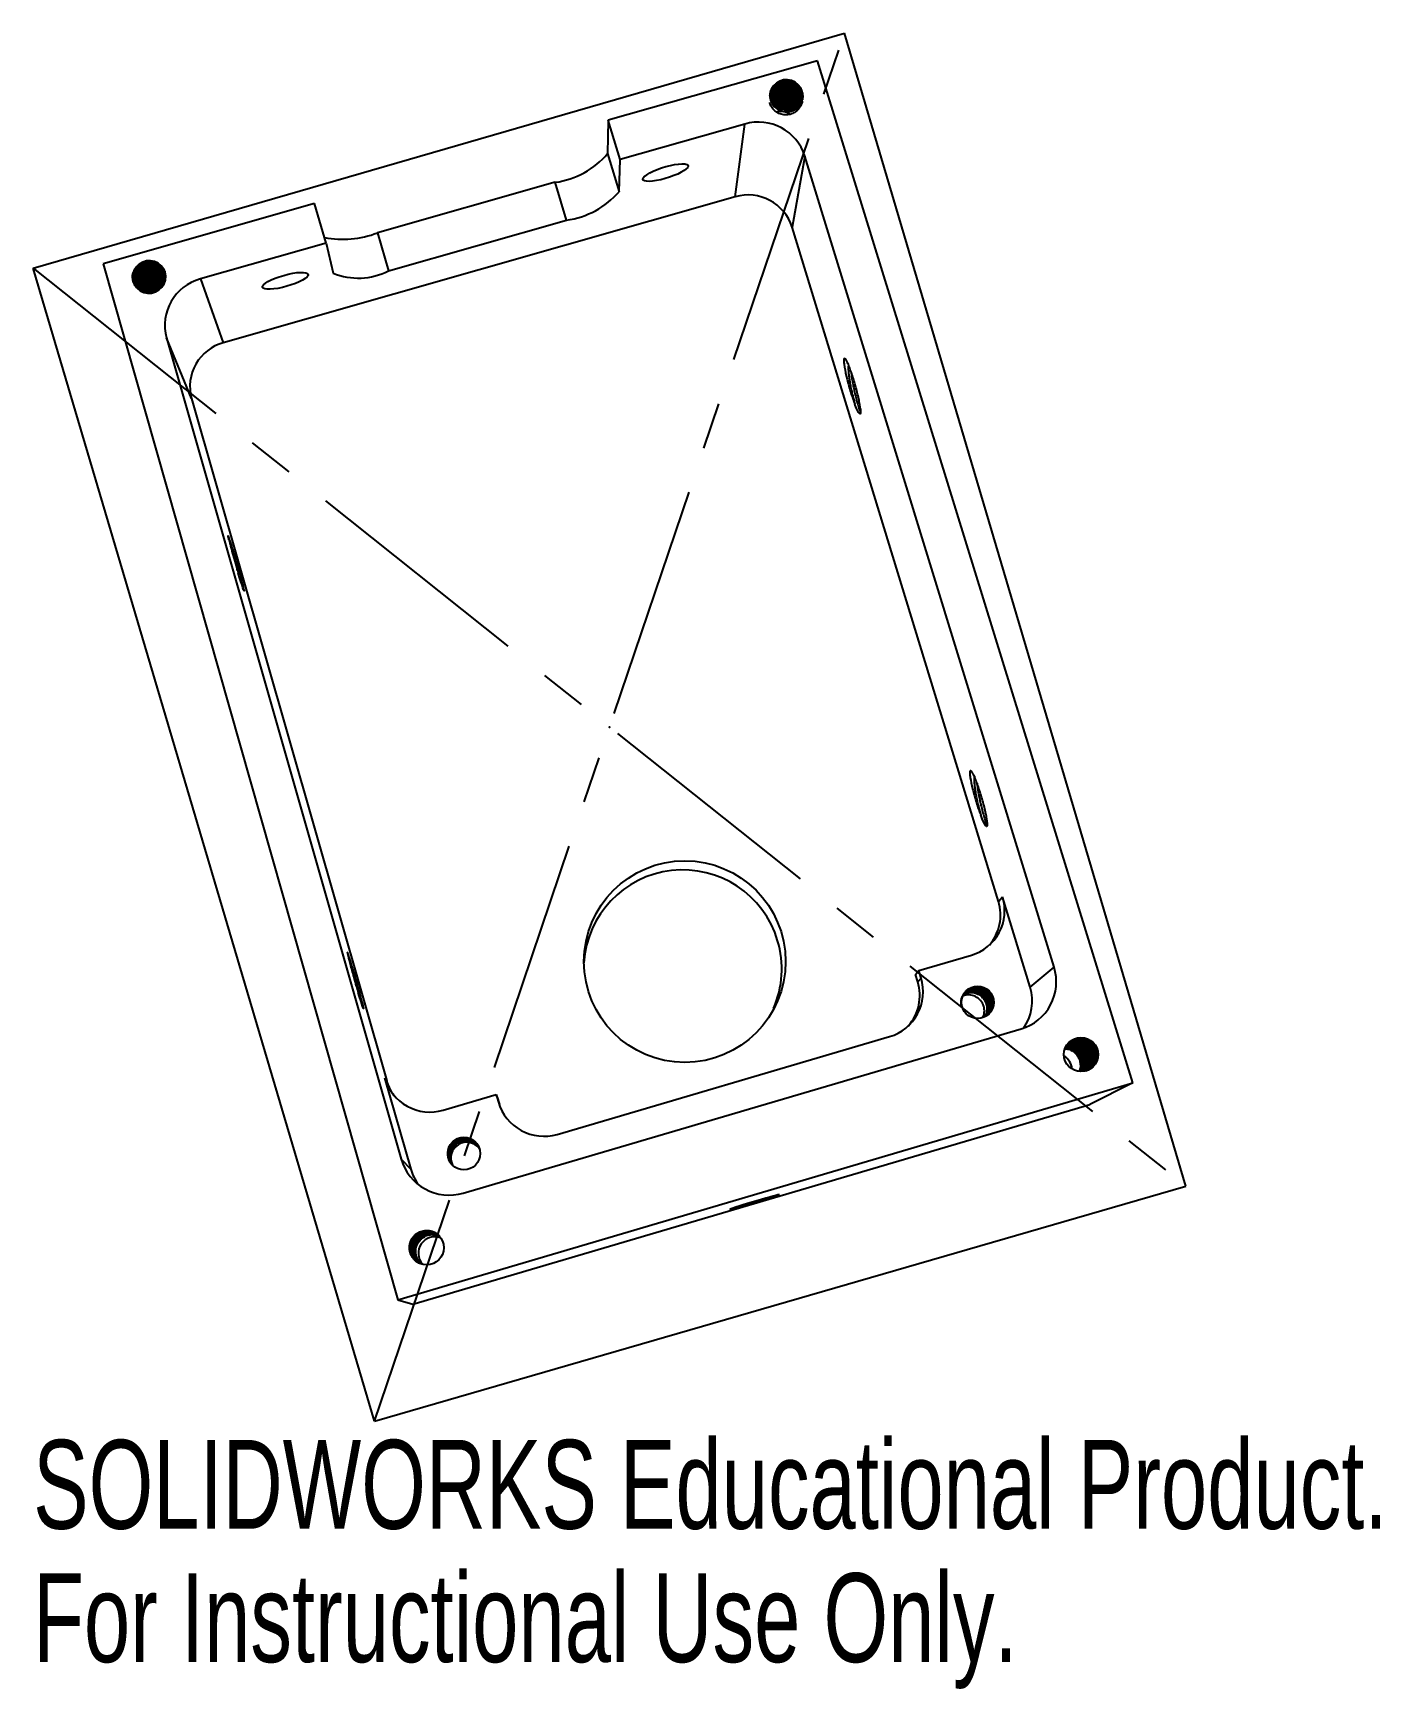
# Model space of a CAD drawing. Header units: millimetres. Extents: x -31.4 to 41.9, y -52.3 to 37.8.
import ezdxf

# ---------------------------------------------------------------- set-up
doc = ezdxf.new("R2010")
doc.units = ezdxf.units.MM
doc.header["$PDSIZE"] = -1
doc.linetypes.add('CENTERX2', pattern=[20.32, 12.7, -2.54, 2.54, -2.54])
doc.styles.add('SLDTEXTSTYLE0', font='TXT', dxfattribs={"width": 0.7})

msp = doc.modelspace()

# ---------------------------------------------------------------- texts
at = {"color": 7, "linetype": 'Continuous', "char_height": 4.83362, "attachment_point": 1, "style": 'SLDTEXTSTYLE0'}
for s, insert in [('SOLIDWORKS Educational Product.', (-31.359, -38.77)), ('For Instructional Use Only.', (-31.359, -46.021))]:
    msp.add_mtext(s, dxfattribs=dict(at, insert=insert))

# ---------------------------------------------------------------- linework, layer by layer
at = {"color": 7, "linetype": 'Continuous'}
for p, q in [((-31.359, 24.963), (12.78, 37.751)), ((31.359, -24.963), (12.78, 37.751)), ((-12.78, -37.751), (-31.359, 24.963)), ((-12.78, -37.751), (31.359, -24.963))]:
    msp.add_line(p, q, dxfattribs=at)
at = {"color": 7, "linetype": 'CENTERX2'}
for p, q in [((-12.78, -37.751), (12.78, 37.751)), ((-31.359, 24.963), (31.359, -24.963))]:
    msp.add_line(p, q, dxfattribs=at)
at = {"color": 7, "linetype": 'Continuous', "lineweight": 25}
for p, q in [((11.32, 36.243), (-0.073, 33.009)), ((28.47, -19.352), (11.32, 36.243)), ((8.734, 34.467), (8.733, 34.46)), ((-0.073, 33.009), (-0.105, 31.204)), ((0.571, 30.875), (-0.073, 33.009)), ((7.352, 32.803), (0.571, 30.875)), ((6.842, 28.846), (7.352, 32.803)), ((-0.105, 31.204), (0.521, 29.126)), ((0.521, 29.126), (0.571, 30.875)), ((10.631, 31.059), (9.927, 27.203)), ((24.184, -13.059), (10.631, 31.059)), ((6.842, 28.846), (-21.013, 20.907)), ((-2.957, 29.638), (-12.629, 26.888)), ((-2.341, 27.581), (-2.957, 29.638)), ((-16.044, 28.474), (-27.553, 25.207)), ((-15.419, 26.328), (-16.044, 28.474)), ((-12.023, 24.823), (-2.341, 27.581)), ((21.157, -9.483), (9.927, 27.203)), ((-15.419, 26.328), (-22.258, 24.384)), ((-15.419, 26.328), (-15.038, 24.697)), ((-12.629, 26.888), (-12.023, 24.823)), ((-27.553, 25.207), (-11.514, -31.153)), ((-22.258, 24.384), (-21.013, 20.907)), ((-24.099, 21.167), (-11.331, -23.491)), ((-22.743, 17.875), (-24.099, 21.167)), ((-22.743, 17.875), (-12.125, -19.231)), ((21.157, -9.483), (21.382, -9.234)), ((22.884, -14.138), (21.382, -9.234)), ((16.824, -13.24), (19.683, -12.401)), ((16.643, -13.449), (16.824, -13.24)), ((16.766, -13.854), (16.643, -13.449)), ((16.948, -13.649), (16.824, -13.24)), ((22.884, -14.138), (24.184, -13.059)), ((16.766, -13.854), (16.948, -13.649)), ((-7.963, -25.345), (22.394, -16.412)), ((-2.849, -22.149), (15.237, -16.832)), ((-12.235, -19.08), (-12.125, -19.231)), ((-12.235, -19.08), (-10.816, -24.041)), ((-11.514, -31.153), (28.47, -19.352)), ((28.47, -19.352), (26.134, -20.518)), ((-10.705, -31.395), (26.134, -20.518)), ((-9.049, -20.83), (-6.162, -19.983)), ((-6.162, -19.983), (-6.043, -20.396)), ((-6.113, -20.126), (-6.162, -19.983)), ((-6.113, -20.126), (-5.995, -20.534)), ((-6.043, -20.396), (-5.995, -20.534)), ((-8.605, -23.024), (-8.596, -23.037)), ((-11.331, -23.491), (-10.816, -24.041)), ((-8.761, -23.452), (-8.769, -23.439)), ((9.237, -25.433), (9.196, -25.435)), ((-10.05, -27.701), (-10.04, -27.708)), ((-10.838, -28.58), (-10.85, -28.573)), ((-11.514, -31.153), (-10.705, -31.395))]:
    msp.add_line(p, q, dxfattribs=at)
at = {"color": 7, "linetype": 'Continuous', "lineweight": 25, "flags": 128}
for points in [[(8.762, 34.094), (8.849, 33.9), (8.981, 33.732), (9.15, 33.599), (9.346, 33.509), (9.559, 33.467), (9.776, 33.476), (9.984, 33.535), (10.17, 33.641), (10.325, 33.787), (10.439, 33.966), (10.506, 34.166), (10.522, 34.376), (10.485, 34.584), (10.398, 34.777), (10.266, 34.945), (10.097, 35.078), (9.901, 35.168), (9.688, 35.21), (9.472, 35.201), (9.264, 35.142), (9.078, 35.036), (8.923, 34.89), (8.808, 34.712), (8.742, 34.512), (8.726, 34.302), (8.762, 34.094)], [(3.067, 30.49), (3.309, 30.552), (3.541, 30.6), (3.753, 30.63), (3.938, 30.643), (4.088, 30.637), (4.198, 30.613), (4.263, 30.571), (4.281, 30.514), (4.252, 30.443), (4.176, 30.362), (4.058, 30.273), (3.9, 30.18), (3.711, 30.087), (3.496, 29.997), (3.264, 29.912), (3.023, 29.838), (2.784, 29.776), (2.554, 29.728), (2.343, 29.698), (2.158, 29.685), (2.008, 29.69), (1.896, 29.713), (1.829, 29.754), (1.808, 29.81), (1.835, 29.88), (1.909, 29.961), (2.026, 30.05), (2.183, 30.144), (2.373, 30.238), (2.59, 30.329), (2.824, 30.414), (3.067, 30.49)], [(-25.92, 24.239), (-25.837, 24.043), (-25.707, 23.872), (-25.54, 23.738), (-25.343, 23.647), (-25.13, 23.604), (-24.912, 23.613), (-24.701, 23.673), (-24.511, 23.78), (-24.352, 23.929), (-24.233, 24.109), (-24.162, 24.312), (-24.142, 24.524), (-24.175, 24.734), (-24.259, 24.93), (-24.388, 25.1), (-24.556, 25.235), (-24.752, 25.326), (-24.965, 25.368), (-25.183, 25.359), (-25.393, 25.299), (-25.584, 25.192), (-25.743, 25.044), (-25.861, 24.864), (-25.933, 24.662), (-25.953, 24.449), (-25.92, 24.239)], [(-17.723, 24.574), (-17.477, 24.638), (-17.238, 24.688), (-17.014, 24.721), (-16.815, 24.738), (-16.647, 24.737), (-16.518, 24.718), (-16.433, 24.682), (-16.394, 24.63), (-16.403, 24.565), (-16.459, 24.489), (-16.561, 24.405), (-16.703, 24.316), (-16.882, 24.226), (-17.089, 24.137), (-17.317, 24.054), (-17.557, 23.98), (-17.8, 23.917), (-18.038, 23.867), (-18.26, 23.833), (-18.459, 23.816), (-18.627, 23.817), (-18.757, 23.835), (-18.844, 23.87), (-18.886, 23.921), (-18.879, 23.985), (-18.825, 24.061), (-18.725, 24.145), (-18.583, 24.235), (-18.404, 24.326), (-18.196, 24.415), (-17.966, 24.499), (-17.723, 24.574)], [(13.644, 17.322), (13.656, 17.183), (13.652, 17.09), (13.632, 17.047), (13.598, 17.055), (13.551, 17.113), (13.491, 17.22), (13.423, 17.371), (13.348, 17.56)], [(-19.883, 7.459), (-19.876, 7.413), (-19.885, 7.418), (-19.908, 7.475), (-19.946, 7.581), (-19.995, 7.732), (-20.056, 7.923), (-20.125, 8.146), (-20.199, 8.393)], [(20.544, -5.188), (20.549, -5.307), (20.537, -5.377), (20.51, -5.397), (20.468, -5.364), (20.413, -5.282), (20.346, -5.152), (20.271, -4.98), (20.191, -4.773)], [(-13.398, -15.21), (-13.385, -15.281), (-13.386, -15.3), (-13.403, -15.267), (-13.434, -15.184), (-13.478, -15.052), (-13.534, -14.877), (-13.6, -14.665), (-13.672, -14.426)], [(9.237, -25.433), (9.223, -25.431), (9.162, -25.443), (9.055, -25.47), (8.905, -25.509), (8.719, -25.56), (8.503, -25.621), (8.265, -25.689), (8.013, -25.763), (7.756, -25.839), (7.506, -25.914), (7.269, -25.986), (7.056, -26.053), (6.873, -26.111), (6.728, -26.159), (6.625, -26.195), (6.569, -26.217), (6.561, -26.226), (6.601, -26.22), (6.687, -26.199), (6.818, -26.166), (6.987, -26.12), (7.188, -26.064), (7.415, -26), (7.659, -25.929), (7.911, -25.855), (8.163, -25.78), (8.406, -25.706), (8.63, -25.637), (8.829, -25.575), (8.994, -25.521), (9.119, -25.479), (9.201, -25.449), (9.237, -25.433)]]:
    msp.add_lwpolyline(points, dxfattribs=at)
at = {"color": 7, "linetype": 'Continuous', "lineweight": 25}
for centre, radius in [((4.092, -12.753), 5.484), ((20.024, -14.969), 0.877), ((25.647, -17.805), 0.927), ((-7.92, -23.195), 0.884), ((-9.949, -28.315), 0.936)]:
    msp.add_circle(centre, radius, dxfattribs=at)
for centre, radius, start, end in [((8.097, 30.249), 2.66, 17.73156, 106.26835), ((-3.542, 34.083), 4.484, 277.50262, 320.05117), ((-2.96, 32.15), 4.611, 277.71222, 319.01108), ((7.54, 26.44), 2.505, 17.71201, 106.18089), ((-14.52, 31.813), 5.276, 259.22653, 291.0101), ((-21.569, 21.855), 2.621, 105.22439, 195.20109), ((-13.667, 28.014), 3.589, 247.54895, 297.2536), ((-20.367, 18.529), 2.463, 105.19394, 195.39425), ((3.982, -13.147), 5.384, 16.52115, 176.51679), ((18.974, -9.982), 2.521, 286.33741, 17.24217), ((18.765, -10.222), 2.503, 319.37861, 17.17216), ((4.004, -13.156), 5.366, 336.34468, 16.67175), ((21.638, -13.855), 2.667, 286.45436, 17.37209), ((14.519, -14.395), 2.541, 286.41573, 17.05897), ((14.353, -14.591), 2.523, 318.67969, 16.97741), ((20.447, -14.89), 2.55, 324.12326, 17.15326), ((19.525, -15.429), 0.864, 16.78634, 110.88433), ((19.538, -15.429), 0.853, 332.7213, 17.0612), ((24.268, -18.661), 0.896, 5.21491, 58.26255), ((-9.774, -18.376), 2.559, 195.96907, 286.45637), ((-9.688, -18.534), 2.536, 195.95807, 216.37987), ((-3.574, -19.684), 2.569, 196.09455, 286.38315), ((-7.768, -23.446), 0.864, 37.59451, 205.05063), ((-8.729, -22.75), 2.706, 195.88909, 286.43823), ((-8.335, -23.332), 2.58, 195.9527, 216.27044), ((-9.507, -28.612), 0.892, 69.15635, 221.7566)]:
    msp.add_arc(centre, radius, start, end, dxfattribs=at)
for points, knots in [([(8.744, 34.458), (8.753, 34.519), (8.774, 34.677), (8.921, 34.897), (9.152, 35.085), (9.439, 35.184), (9.746, 35.185), (10.039, 35.087), (10.284, 34.898), (10.451, 34.642), (10.528, 34.372), (10.501, 34.201), (10.49, 34.129)], [0, 0, 0, 0, 0.068882, 0.175666, 0.282382, 0.389072, 0.495853, 0.602583, 0.709274, 0.816049, 0.922792, 1, 1, 1, 1]), ([(8.725, 34.326), (8.73, 34.36), (8.746, 34.481), (8.86, 34.663), (9.051, 34.849), (9.297, 34.967), (9.571, 35.007), (9.845, 34.964), (10.095, 34.843), (10.302, 34.652), (10.43, 34.411), (10.488, 34.224), (10.478, 34.127), (10.477, 34.118)], [0, 0, 0, 0, 0.041453, 0.147676, 0.250379, 0.357233, 0.464712, 0.568008, 0.673123, 0.780979, 0.886426, 0.98949, 1, 1, 1, 1]), ([(8.727, 34.317), (8.727, 34.318), (8.742, 34.405), (8.847, 34.556), (9.034, 34.743), (9.281, 34.861), (9.554, 34.9), (9.828, 34.857), (10.078, 34.737), (10.281, 34.545), (10.42, 34.308), (10.446, 34.134), (10.459, 34.05)], [0, 0, 0, 0, 0.001915, 0.114226, 0.222814, 0.335792, 0.449431, 0.558646, 0.669785, 0.783822, 0.895313, 1, 1, 1, 1]), ([(8.731, 34.378), (8.738, 34.431), (8.755, 34.57), (8.875, 34.77), (9.067, 34.956), (9.314, 35.075), (9.588, 35.114), (9.862, 35.071), (10.113, 34.95), (10.319, 34.758), (10.45, 34.517), (10.508, 34.311), (10.493, 34.195), (10.489, 34.167)], [0, 0, 0, 0, 0.060905, 0.162616, 0.260956, 0.363271, 0.466185, 0.565092, 0.665742, 0.769016, 0.869984, 0.968669, 1, 1, 1, 1]), ([(8.732, 34.282), (8.742, 34.318), (8.774, 34.448), (8.929, 34.632), (9.173, 34.799), (9.468, 34.873), (9.773, 34.848), (10.056, 34.726), (10.279, 34.518), (10.421, 34.275), (10.438, 34.103), (10.445, 34.03)], [0, 0, 0, 0, 0.047942, 0.171182, 0.294312, 0.417447, 0.540688, 0.663815, 0.786935, 0.910175, 1, 1, 1, 1]), ([(8.736, 34.259), (8.766, 34.324), (8.833, 34.465), (9.021, 34.636), (9.264, 34.755), (9.538, 34.793), (9.811, 34.751), (10.061, 34.631), (10.263, 34.44), (10.399, 34.209), (10.425, 34.042), (10.437, 33.964)], [0, 0, 0, 0, 0.094026, 0.206119, 0.322744, 0.440051, 0.552791, 0.667517, 0.785236, 0.900325, 1, 1, 1, 1]), ([(8.74, 34.236), (8.761, 34.288), (8.817, 34.429), (9.009, 34.606), (9.277, 34.736), (9.58, 34.768), (9.879, 34.702), (10.142, 34.542), (10.331, 34.306), (10.429, 34.088), (10.427, 33.959), (10.426, 33.93)], [0, 0, 0, 0, 0.074166, 0.201067, 0.327885, 0.454781, 0.581692, 0.708511, 0.835394, 0.962315, 1, 1, 1, 1]), ([(8.746, 34.199), (8.769, 34.248), (8.829, 34.373), (9.006, 34.529), (9.248, 34.649), (9.521, 34.687), (9.793, 34.645), (10.044, 34.525), (10.245, 34.334), (10.373, 34.122), (10.397, 33.976), (10.406, 33.919)], [0, 0, 0, 0, 0.074732, 0.192606, 0.315246, 0.438603, 0.557159, 0.677802, 0.801591, 0.922616, 1, 1, 1, 1]), ([(8.747, 34.408), (8.783, 34.488), (8.858, 34.656), (9.08, 34.846), (9.357, 34.961), (9.663, 34.977), (9.959, 34.895), (10.214, 34.721), (10.391, 34.474), (10.478, 34.244), (10.467, 34.108), (10.464, 34.071)], [0, 0, 0, 0, 0.108951, 0.229888, 0.35077, 0.471742, 0.592694, 0.713575, 0.834538, 0.955501, 1, 1, 1, 1]), ([(8.748, 34.449), (8.767, 34.515), (8.813, 34.674), (8.995, 34.878), (9.251, 35.031), (9.551, 35.089), (9.856, 35.048), (10.132, 34.911), (10.345, 34.691), (10.477, 34.429), (10.484, 34.245), (10.488, 34.16)], [0, 0, 0, 0, 0.083696, 0.200638, 0.317485, 0.434365, 0.551312, 0.668159, 0.785022, 0.901972, 1, 1, 1, 1]), ([(8.748, 34.188), (8.785, 34.254), (8.871, 34.404), (9.1, 34.565), (9.385, 34.656), (9.69, 34.647), (9.978, 34.54), (10.212, 34.345), (10.361, 34.122), (10.386, 33.965), (10.396, 33.906)], [0, 0, 0, 0, 0.106486, 0.24189, 0.377277, 0.512789, 0.648213, 0.783604, 0.919111, 1, 1, 1, 1]), ([(8.753, 34.136), (8.753, 34.137), (8.789, 34.226), (8.943, 34.364), (9.196, 34.51), (9.497, 34.558), (9.798, 34.508), (10.066, 34.362), (10.274, 34.146), (10.338, 33.965), (10.369, 33.879)], [0, 0, 0, 0, 0.001258, 0.145754, 0.290138, 0.434582, 0.579086, 0.723472, 0.867897, 1, 1, 1, 1]), ([(8.755, 34.14), (8.771, 34.172), (8.825, 34.281), (8.991, 34.423), (9.231, 34.543), (9.505, 34.582), (9.776, 34.539), (10.027, 34.419), (10.226, 34.228), (10.346, 34.038), (10.368, 33.914), (10.374, 33.879)], [0, 0, 0, 0, 0.053451, 0.177995, 0.307574, 0.43791, 0.563174, 0.690643, 0.821437, 0.94931, 1, 1, 1, 1]), ([(8.767, 34.085), (8.775, 34.101), (8.822, 34.191), (8.976, 34.317), (9.215, 34.438), (9.488, 34.476), (9.759, 34.434), (10.01, 34.314), (10.207, 34.123), (10.32, 33.953), (10.34, 33.852), (10.343, 33.838)], [0, 0, 0, 0, 0.026828, 0.159221, 0.296967, 0.435517, 0.568675, 0.704177, 0.843214, 0.979145, 1, 1, 1, 1]), ([(8.783, 34.085), (8.792, 34.101), (8.846, 34.2), (9.028, 34.329), (9.303, 34.437), (9.608, 34.444), (9.901, 34.353), (10.141, 34.171), (10.291, 33.981), (10.322, 33.853), (10.329, 33.821)], [0, 0, 0, 0, 0.028692, 0.182153, 0.335563, 0.489098, 0.642579, 0.795988, 0.949513, 1, 1, 1, 1]), ([(8.792, 34.04), (8.845, 34.098), (8.96, 34.221), (9.201, 34.332), (9.471, 34.371), (9.743, 34.329), (9.99, 34.209), (10.193, 34.026), (10.27, 33.867), (10.306, 33.792)], [0, 0, 0, 0, 0.130324, 0.278243, 0.427027, 0.57002, 0.715531, 0.864837, 1, 1, 1, 1]), ([(8.804, 34.019), (8.828, 34.052), (8.908, 34.163), (9.124, 34.28), (9.414, 34.347), (9.718, 34.313), (9.991, 34.181), (10.196, 33.993), (10.263, 33.837), (10.291, 33.772)], [0, 0, 0, 0, 0.069006, 0.232115, 0.395253, 0.558505, 0.721611, 0.884724, 1, 1, 1, 1]), ([(8.824, 33.981), (8.863, 34.022), (8.963, 34.127), (9.185, 34.226), (9.454, 34.267), (9.726, 34.224), (9.972, 34.104), (10.163, 33.935), (10.233, 33.794), (10.262, 33.735)], [0, 0, 0, 0, 0.100312, 0.258675, 0.417964, 0.571053, 0.726838, 0.886685, 1, 1, 1, 1]), ([(8.833, 33.964), (8.874, 34.007), (8.981, 34.119), (9.227, 34.215), (9.525, 34.24), (9.823, 34.165), (10.069, 33.995), (10.219, 33.836), (10.252, 33.734), (10.255, 33.725)], [0, 0, 0, 0, 0.106094, 0.281717, 0.457463, 0.633199, 0.808821, 0.984552, 1, 1, 1, 1]), ([(10.478, 34.049), (10.476, 34.025), (10.468, 33.908), (10.37, 33.719), (10.193, 33.51), (9.955, 33.364), (9.683, 33.294), (9.405, 33.307), (9.145, 33.4), (8.924, 33.565), (8.799, 33.75), (8.734, 33.893), (8.727, 33.959), (8.724, 33.984)], [0, 0, 0, 0, 0.0299622, 0.1421408, 0.2498572, 0.3608704, 0.4738357, 0.583371, 0.6921188, 0.8049331, 0.9165098, 0.9681984, 1, 1, 1, 1]), ([(8.856, 33.923), (8.88, 33.947), (8.966, 34.035), (9.17, 34.121), (9.438, 34.162), (9.71, 34.12), (9.954, 33.999), (10.134, 33.845), (10.196, 33.721), (10.218, 33.679)], [0, 0, 0, 0, 0.065764, 0.236223, 0.407678, 0.572459, 0.740143, 0.912199, 1, 1, 1, 1]), ([(8.864, 33.908), (8.924, 33.956), (9.06, 34.065), (9.334, 34.132), (9.636, 34.117), (9.914, 33.999), (10.114, 33.841), (10.18, 33.711), (10.201, 33.67)], [0, 0, 0, 0, 0.150248, 0.340387, 0.53071, 0.720879, 0.911025, 1, 1, 1, 1]), ([(8.888, 33.864), (8.897, 33.872), (8.969, 33.943), (9.155, 34.016), (9.421, 34.059), (9.694, 34.016), (9.936, 33.895), (10.098, 33.762), (10.151, 33.664), (10.16, 33.647)], [0, 0, 0, 0, 0.025985, 0.214029, 0.403172, 0.584953, 0.769935, 0.959741, 1, 1, 1, 1]), ([(8.89, 33.847), (8.89, 33.848), (8.957, 33.918), (9.151, 33.99), (9.443, 34.036), (9.74, 33.974), (9.989, 33.838), (10.096, 33.698), (10.142, 33.637)], [0, 0, 0, 0, 0.001575, 0.210937, 0.420412, 0.629938, 0.839302, 1, 1, 1, 1]), ([(8.925, 33.798), (8.995, 33.837), (9.143, 33.921), (9.407, 33.953), (9.675, 33.912), (9.918, 33.799), (10.038, 33.673), (10.096, 33.611)], [0, 0, 0, 0, 0.187688, 0.398556, 0.601217, 0.807447, 1, 1, 1, 1]), ([(8.935, 33.777), (8.95, 33.788), (9.038, 33.861), (9.255, 33.915), (9.554, 33.92), (9.835, 33.814), (10.019, 33.696), (10.076, 33.605), (10.08, 33.598)], [0, 0, 0, 0, 0.044308, 0.27795, 0.511795, 0.745517, 0.979161, 1, 1, 1, 1]), ([(8.995, 33.736), (9.037, 33.759), (9.158, 33.825), (9.391, 33.849), (9.657, 33.808), (9.877, 33.711), (9.978, 33.607), (10.016, 33.567)], [0, 0, 0, 0, 0.131636, 0.376991, 0.612798, 0.852756, 1, 1, 1, 1]), ([(9.012, 33.722), (9.033, 33.734), (9.136, 33.797), (9.366, 33.824), (9.658, 33.783), (9.882, 33.683), (9.971, 33.582), (9.995, 33.556)], [0, 0, 0, 0, 0.068568, 0.345649, 0.622877, 0.899871, 1, 1, 1, 1]), ([(9.07, 33.677), (9.082, 33.683), (9.175, 33.73), (9.376, 33.744), (9.639, 33.704), (9.835, 33.623), (9.918, 33.542), (9.936, 33.523)], [0, 0, 0, 0, 0.047771, 0.342927, 0.626595, 0.915259, 1, 1, 1, 1]), ([(9.083, 33.464), (9.088, 33.467), (9.181, 33.511), (9.393, 33.509), (9.648, 33.467), (9.776, 33.377), (9.822, 33.344)], [0, 0, 0, 0, 0.023784, 0.403202, 0.782645, 1, 1, 1, 1]), ([(9.095, 33.656), (9.122, 33.668), (9.238, 33.719), (9.473, 33.712), (9.733, 33.651), (9.862, 33.55), (9.912, 33.51)], [0, 0, 0, 0, 0.102191, 0.44183, 0.78139, 1, 1, 1, 1]), ([(9.163, 33.603), (9.228, 33.616), (9.379, 33.645), (9.611, 33.609), (9.751, 33.532), (9.814, 33.497)], [0, 0, 0, 0, 0.2975176, 0.6843808, 1, 1, 1, 1]), ([(9.191, 33.581), (9.221, 33.589), (9.346, 33.624), (9.555, 33.599), (9.704, 33.523), (9.766, 33.492)], [0, 0, 0, 0, 0.1610516, 0.6553837, 1, 1, 1, 1]), ([(-25.92, 24.239), (-25.936, 24.328), (-25.97, 24.513), (-25.9, 24.799), (-25.738, 25.054), (-25.495, 25.245), (-25.201, 25.346), (-24.89, 25.348), (-24.592, 25.25), (-24.354, 25.058), (-24.215, 24.882), (-24.19, 24.773), (-24.188, 24.763)], [0, 0, 0, 0, 0.101956, 0.212671, 0.323502, 0.434261, 0.544994, 0.65582, 0.766595, 0.877328, 0.988149, 1, 1, 1, 1]), ([(-25.864, 24.132), (-25.879, 24.169), (-25.929, 24.297), (-25.91, 24.541), (-25.806, 24.82), (-25.606, 25.052), (-25.339, 25.207), (-25.034, 25.267), (-24.724, 25.226), (-24.45, 25.086), (-24.259, 24.908), (-24.202, 24.77), (-24.184, 24.724)], [0, 0, 0, 0, 0.046037, 0.158459, 0.270928, 0.383444, 0.495868, 0.608322, 0.720842, 0.833266, 0.945704, 1, 1, 1, 1]), ([(-25.891, 24.17), (-25.907, 24.257), (-25.94, 24.432), (-25.88, 24.7), (-25.746, 24.937), (-25.543, 25.126), (-25.29, 25.247), (-25.01, 25.287), (-24.731, 25.245), (-24.48, 25.122), (-24.286, 24.95), (-24.216, 24.805), (-24.187, 24.745)], [0, 0, 0, 0, 0.101287, 0.206073, 0.309377, 0.409257, 0.513175, 0.6177, 0.718157, 0.820382, 0.925274, 1, 1, 1, 1]), ([(-25.858, 24.12), (-25.871, 24.193), (-25.9, 24.355), (-25.842, 24.609), (-25.708, 24.845), (-25.505, 25.033), (-25.252, 25.154), (-24.973, 25.195), (-24.695, 25.153), (-24.445, 25.03), (-24.264, 24.874), (-24.202, 24.749), (-24.181, 24.708)], [0, 0, 0, 0, 0.088948, 0.198029, 0.305568, 0.409543, 0.517721, 0.626532, 0.731107, 0.837524, 0.946716, 1, 1, 1, 1]), ([(-25.836, 24.067), (-25.853, 24.136), (-25.895, 24.3), (-25.84, 24.57), (-25.694, 24.833), (-25.463, 25.035), (-25.177, 25.151), (-24.866, 25.17), (-24.568, 25.086), (-24.322, 24.926), (-24.223, 24.771), (-24.179, 24.702)], [0, 0, 0, 0, 0.085363, 0.202445, 0.319623, 0.43676, 0.553842, 0.671013, 0.788163, 0.905245, 1, 1, 1, 1]), ([(-25.817, 24.012), (-25.832, 24.09), (-25.863, 24.258), (-25.804, 24.517), (-25.67, 24.754), (-25.467, 24.942), (-25.215, 25.062), (-24.936, 25.103), (-24.658, 25.061), (-24.41, 24.937), (-24.242, 24.798), (-24.188, 24.694), (-24.176, 24.672)], [0, 0, 0, 0, 0.097794, 0.208801, 0.31824, 0.424051, 0.53414, 0.644873, 0.751295, 0.859592, 0.970712, 1, 1, 1, 1]), ([(-25.819, 24.046), (-25.828, 24.134), (-25.848, 24.318), (-25.752, 24.594), (-25.569, 24.835), (-25.311, 25.003), (-25.011, 25.079), (-24.699, 25.056), (-24.421, 24.929), (-24.238, 24.786), (-24.184, 24.678), (-24.175, 24.66)], [0, 0, 0, 0, 0.111025, 0.23451, 0.358081, 0.481542, 0.605008, 0.72858, 0.852039, 0.97549, 1, 1, 1, 1]), ([(-25.776, 23.965), (-25.784, 23.993), (-25.819, 24.113), (-25.776, 24.342), (-25.65, 24.61), (-25.43, 24.824), (-25.152, 24.955), (-24.843, 24.99), (-24.542, 24.922), (-24.302, 24.787), (-24.204, 24.653), (-24.166, 24.601)], [0, 0, 0, 0, 0.036747, 0.162839, 0.289019, 0.415192, 0.541284, 0.667453, 0.793637, 0.919729, 1, 1, 1, 1]), ([(-25.787, 23.985), (-25.797, 24.043), (-25.822, 24.189), (-25.765, 24.426), (-25.632, 24.662), (-25.43, 24.85), (-25.178, 24.971), (-24.9, 25.011), (-24.621, 24.969), (-24.376, 24.844), (-24.219, 24.723), (-24.173, 24.639), (-24.171, 24.635)], [0, 0, 0, 0, 0.075204, 0.192225, 0.307593, 0.419137, 0.53519, 0.651922, 0.76411, 0.878274, 0.995415, 1, 1, 1, 1]), ([(-25.752, 23.924), (-25.76, 23.971), (-25.783, 24.108), (-25.727, 24.335), (-25.595, 24.571), (-25.392, 24.759), (-25.141, 24.879), (-24.862, 24.919), (-24.587, 24.876), (-24.34, 24.763), (-24.22, 24.635), (-24.163, 24.574)], [0, 0, 0, 0, 0.064575, 0.185154, 0.304029, 0.418964, 0.538545, 0.658826, 0.774424, 0.892058, 1, 1, 1, 1]), ([(-25.744, 23.931), (-25.751, 23.98), (-25.772, 24.126), (-25.696, 24.369), (-25.529, 24.617), (-25.282, 24.799), (-24.988, 24.89), (-24.676, 24.883), (-24.393, 24.771), (-24.21, 24.648), (-24.155, 24.556), (-24.151, 24.549)], [0, 0, 0, 0, 0.067769, 0.199483, 0.331324, 0.463059, 0.594777, 0.726616, 0.858371, 0.990093, 1, 1, 1, 1]), ([(-25.722, 23.9), (-25.726, 23.925), (-25.744, 24.04), (-25.688, 24.245), (-25.557, 24.48), (-25.355, 24.667), (-25.104, 24.788), (-24.826, 24.828), (-24.552, 24.785), (-24.315, 24.679), (-24.203, 24.56), (-24.153, 24.508)], [0, 0, 0, 0, 0.0365709, 0.1628465, 0.2873373, 0.4077016, 0.5329322, 0.6588944, 0.779954, 0.9031453, 1, 1, 1, 1]), ([(-25.713, 23.892), (-25.713, 23.965), (-25.715, 24.136), (-25.599, 24.389), (-25.396, 24.613), (-25.125, 24.758), (-24.82, 24.809), (-24.518, 24.756), (-24.275, 24.638), (-24.173, 24.514), (-24.136, 24.468)], [0, 0, 0, 0, 0.102742, 0.238971, 0.375233, 0.511389, 0.647603, 0.783872, 0.92003, 1, 1, 1, 1]), ([(-25.692, 23.875), (-25.693, 23.879), (-25.704, 23.972), (-25.648, 24.155), (-25.52, 24.39), (-25.318, 24.577), (-25.068, 24.697), (-24.79, 24.737), (-24.516, 24.693), (-24.29, 24.594), (-24.186, 24.485), (-24.144, 24.442)], [0, 0, 0, 0, 0.00579, 0.138326, 0.26899, 0.395322, 0.526762, 0.65897, 0.786032, 0.915332, 1, 1, 1, 1]), ([(-25.682, 23.867), (-25.67, 23.959), (-25.645, 24.148), (-25.486, 24.4), (-25.252, 24.593), (-24.963, 24.7), (-24.656, 24.707), (-24.364, 24.623), (-24.216, 24.498), (-24.145, 24.437)], [0, 0, 0, 0, 0.1382341, 0.2838501, 0.4293897, 0.5748807, 0.7204898, 0.8660481, 1, 1, 1, 1]), ([(-25.648, 23.839), (-25.637, 23.914), (-25.614, 24.078), (-25.48, 24.3), (-25.281, 24.486), (-25.031, 24.606), (-24.753, 24.647), (-24.481, 24.602), (-24.273, 24.515), (-24.183, 24.423), (-24.156, 24.396)], [0, 0, 0, 0, 0.118387, 0.257029, 0.391075, 0.530541, 0.670821, 0.805641, 0.942836, 1, 1, 1, 1]), ([(-25.635, 23.829), (-25.635, 23.847), (-25.639, 23.963), (-25.545, 24.167), (-25.361, 24.4), (-25.099, 24.559), (-24.797, 24.626), (-24.495, 24.588), (-24.27, 24.5), (-24.18, 24.405), (-24.16, 24.384)], [0, 0, 0, 0, 0.029674, 0.183729, 0.337865, 0.491871, 0.645904, 0.800045, 0.954048, 1, 1, 1, 1]), ([(-25.6, 23.8), (-25.591, 23.858), (-25.57, 24.004), (-25.442, 24.209), (-25.245, 24.396), (-24.994, 24.515), (-24.717, 24.557), (-24.446, 24.51), (-24.256, 24.436), (-24.18, 24.362), (-24.169, 24.351)], [0, 0, 0, 0, 0.097189, 0.244707, 0.387335, 0.53573, 0.684991, 0.828444, 0.974422, 1, 1, 1, 1]), ([(-25.584, 23.802), (-25.58, 23.839), (-25.567, 23.973), (-25.44, 24.181), (-25.222, 24.387), (-24.939, 24.509), (-24.634, 24.531), (-24.36, 24.471), (-24.223, 24.369), (-24.166, 24.327)], [0, 0, 0, 0, 0.064099, 0.228466, 0.392795, 0.557034, 0.721389, 0.885735, 1, 1, 1, 1]), ([(-25.552, 23.762), (-25.546, 23.802), (-25.525, 23.93), (-25.404, 24.12), (-25.208, 24.306), (-24.957, 24.426), (-24.682, 24.464), (-24.411, 24.428), (-24.258, 24.342), (-24.183, 24.3)], [0, 0, 0, 0, 0.073012, 0.230451, 0.38267, 0.541044, 0.700343, 0.853442, 1, 1, 1, 1]), ([(-25.54, 23.752), (-25.525, 23.815), (-25.487, 23.973), (-25.319, 24.186), (-25.072, 24.359), (-24.774, 24.442), (-24.474, 24.417), (-24.266, 24.357), (-24.189, 24.289), (-24.186, 24.287)], [0, 0, 0, 0, 0.117269, 0.292739, 0.468045, 0.643345, 0.818814, 0.994142, 1, 1, 1, 1]), ([(-25.504, 23.723), (-25.5, 23.747), (-25.481, 23.857), (-25.366, 24.03), (-25.172, 24.216), (-24.921, 24.336), (-24.647, 24.374), (-24.395, 24.343), (-24.258, 24.268), (-24.201, 24.236)], [0, 0, 0, 0, 0.04521, 0.213484, 0.37618, 0.545453, 0.715716, 0.879352, 1, 1, 1, 1]), ([(-25.495, 23.716), (-25.463, 23.798), (-25.397, 23.972), (-25.186, 24.179), (-24.915, 24.316), (-24.613, 24.352), (-24.362, 24.317), (-24.242, 24.24), (-24.206, 24.217)], [0, 0, 0, 0, 0.169566, 0.357327, 0.544955, 0.732684, 0.920459, 1, 1, 1, 1]), ([(-25.455, 23.697), (-25.454, 23.699), (-25.436, 23.788), (-25.327, 23.94), (-25.136, 24.127), (-24.885, 24.246), (-24.611, 24.283), (-24.378, 24.258), (-24.259, 24.194), (-24.218, 24.172)], [0, 0, 0, 0, 0.005341, 0.187509, 0.363638, 0.546889, 0.73121, 0.908358, 1, 1, 1, 1]), ([(-25.436, 23.691), (-25.434, 23.7), (-25.411, 23.802), (-25.276, 23.971), (-25.044, 24.159), (-24.754, 24.253), (-24.465, 24.259), (-24.297, 24.189), (-24.222, 24.158)], [0, 0, 0, 0, 0.0186, 0.223055, 0.427368, 0.631639, 0.836088, 1, 1, 1, 1]), ([(-25.382, 23.676), (-25.352, 23.735), (-25.284, 23.871), (-25.096, 24.036), (-24.849, 24.158), (-24.576, 24.193), (-24.362, 24.173), (-24.259, 24.12), (-24.236, 24.108)], [0, 0, 0, 0, 0.148493, 0.34238, 0.544105, 0.747009, 0.942015, 1, 1, 1, 1]), ([(-25.363, 23.67), (-25.355, 23.693), (-25.313, 23.806), (-25.149, 23.969), (-24.89, 24.122), (-24.591, 24.172), (-24.363, 24.158), (-24.259, 24.102), (-24.243, 24.093)], [0, 0, 0, 0, 0.056064, 0.281896, 0.507546, 0.733268, 0.959111, 1, 1, 1, 1]), ([(-25.307, 23.654), (-25.288, 23.69), (-25.231, 23.802), (-25.059, 23.947), (-24.814, 24.067), (-24.539, 24.111), (-24.361, 24.072), (-24.275, 24.054)], [0, 0, 0, 0, 0.102571, 0.322338, 0.55099, 0.780978, 1, 1, 1, 1]), ([(-25.286, 23.648), (-25.268, 23.682), (-25.205, 23.803), (-25.009, 23.954), (-24.732, 24.064), (-24.478, 24.089), (-24.339, 24.042), (-24.295, 24.028)], [0, 0, 0, 0, 0.1033764, 0.3626693, 0.6218522, 0.8812354, 1, 1, 1, 1]), ([(-25.232, 23.633), (-25.225, 23.645), (-25.177, 23.733), (-25.021, 23.858), (-24.779, 23.977), (-24.535, 24.02), (-24.389, 23.991), (-24.334, 23.979)], [0, 0, 0, 0, 0.043071, 0.300101, 0.567523, 0.836508, 1, 1, 1, 1]), ([(-25.192, 23.641), (-25.165, 23.679), (-25.081, 23.796), (-24.861, 23.921), (-24.595, 23.997), (-24.423, 23.972), (-24.352, 23.961)], [0, 0, 0, 0, 0.148673, 0.461604, 0.774559, 1, 1, 1, 1]), ([(-25.146, 23.608), (-25.095, 23.662), (-24.981, 23.781), (-24.741, 23.885), (-24.532, 23.931), (-24.417, 23.91), (-24.393, 23.905)], [0, 0, 0, 0, 0.265206, 0.588806, 0.914297, 1, 1, 1, 1]), ([(-25.108, 23.608), (-25.065, 23.655), (-24.955, 23.774), (-24.706, 23.869), (-24.502, 23.915), (-24.404, 23.892), (-24.403, 23.892)], [0, 0, 0, 0, 0.242294, 0.619833, 0.997616, 1, 1, 1, 1]), ([(-25.002, 23.62), (-24.985, 23.637), (-24.903, 23.718), (-24.713, 23.8), (-24.54, 23.816), (-24.458, 23.824)], [0, 0, 0, 0, 0.1265715, 0.5857351, 1, 1, 1, 1]), ([(-24.95, 23.626), (-24.911, 23.656), (-24.795, 23.747), (-24.629, 23.804), (-24.516, 23.798), (-24.502, 23.797)], [0, 0, 0, 0, 0.306916, 0.914131, 1, 1, 1, 1]), ([(12.743, 19.99), (12.742, 19.944), (12.745, 19.886), (12.759, 19.748), (12.77, 19.665), (12.815, 19.395), (12.862, 19.172), (12.951, 18.815), (12.983, 18.691), (13.052, 18.445), (13.088, 18.321), (13.163, 18.081), (13.2, 17.966), (13.275, 17.749), (13.313, 17.649), (13.348, 17.56)], [0, 0, 0, 0, 0.125, 0.125, 0.25, 0.25, 0.5, 0.5, 0.625, 0.625, 0.75, 0.75, 0.875, 0.875, 1, 1, 1, 1]), ([(12.942, 19.836), (12.914, 19.891), (12.889, 19.936), (12.845, 20.004), (12.825, 20.028), (12.774, 20.068), (12.752, 20.05), (12.743, 19.99)], [0, 0, 0, 0, 0.25, 0.25, 0.5, 0.5, 1, 1, 1, 1]), ([(13.644, 17.322), (13.639, 17.387), (13.629, 17.466), (13.599, 17.647), (13.58, 17.748), (13.534, 17.965), (13.506, 18.083), (13.446, 18.323), (13.413, 18.449), (13.308, 18.821), (13.231, 19.067), (13.118, 19.394), (13.08, 19.497), (13.009, 19.681), (12.974, 19.764), (12.942, 19.836)], [0, 0, 0, 0, 0.125, 0.125, 0.25, 0.25, 0.375, 0.375, 0.5, 0.5, 0.75, 0.75, 0.875, 0.875, 1, 1, 1, 1]), ([(13, 19.692), (12.996, 19.667), (12.989, 19.622), (12.987, 19.547), (12.988, 19.483), (12.99, 19.426), (12.994, 19.36), (13.002, 19.272), (13.017, 19.125), (13.046, 18.913), (13.091, 18.651), (13.143, 18.381), (13.184, 18.205), (13.205, 18.117)], [0, 0, 0, 0, 0.092909, 0.166211, 0.211215, 0.256215, 0.30121, 0.356298, 0.439229, 0.581254, 0.723297, 0.860469, 1, 1, 1, 1]), ([(13.144, 19.314), (13.148, 19.275), (13.159, 19.163), (13.188, 18.954), (13.232, 18.692), (13.285, 18.421), (13.326, 18.246), (13.346, 18.157)], [0, 0, 0, 0, 0.1193443, 0.3423854, 0.5654557, 0.7808753, 1, 1, 1, 1]), ([(13.205, 18.117), (13.213, 18.084), (13.229, 18.016), (13.255, 17.911), (13.284, 17.797), (13.316, 17.677), (13.337, 17.6), (13.348, 17.56)], [0, 0, 0, 0, 0.160526, 0.340792, 0.540795, 0.760533, 1, 1, 1, 1]), ([(13.346, 18.157), (13.375, 18.038), (13.405, 17.918), (13.464, 17.69), (13.494, 17.582), (13.549, 17.394), (13.575, 17.313), (13.608, 17.217), (13.619, 17.189), (13.638, 17.142), (13.646, 17.122), (13.653, 17.107)], [0, 0, 0, 0, 0.25, 0.25, 0.5, 0.5, 0.75, 0.75, 0.875, 0.875, 1, 1, 1, 1]), ([(-20.748, 10.408), (-20.749, 10.406), (-20.751, 10.402), (-20.741, 10.344), (-20.717, 10.238), (-20.679, 10.087), (-20.63, 9.9), (-20.555, 9.621), (-20.464, 9.296), (-20.367, 8.958), (-20.285, 8.678), (-20.23, 8.495), (-20.199, 8.393)], [0, 0, 0, 0, 0.047336, 0.146291, 0.245484, 0.3446, 0.437545, 0.530489, 0.708136, 0.797412, 0.88661, 1, 1, 1, 1]), ([(-20.53, 9.773), (-20.557, 9.861), (-20.583, 9.942), (-20.629, 10.087), (-20.65, 10.15), (-20.706, 10.316), (-20.732, 10.387), (-20.747, 10.416)], [0, 0, 0, 0, 0.25, 0.25, 0.5, 0.5, 1, 1, 1, 1]), ([(-20.705, 10.19), (-20.71, 10.213), (-20.727, 10.289), (-20.742, 10.367), (-20.745, 10.4), (-20.747, 10.416)], [0, 0, 0, 0, 0.190172, 0.640886, 1, 1, 1, 1]), ([(-19.883, 7.459), (-19.885, 7.479), (-19.893, 7.516), (-19.917, 7.619), (-19.933, 7.685), (-19.973, 7.841), (-19.997, 7.932), (-20.051, 8.131), (-20.082, 8.241), (-20.178, 8.584), (-20.25, 8.835), (-20.358, 9.202), (-20.394, 9.324), (-20.464, 9.556), (-20.498, 9.668), (-20.53, 9.773)], [0, 0, 0, 0, 0.125, 0.125, 0.25, 0.25, 0.375, 0.375, 0.5, 0.5, 0.75, 0.75, 0.875, 0.875, 1, 1, 1, 1]), ([(-20.232, 8.503), (-20.262, 8.63), (-20.326, 8.906), (-20.425, 9.328), (-20.493, 9.618), (-20.526, 9.756), (-20.53, 9.773)], [0, 0, 0, 0, 0.283443, 0.617585, 0.951624, 1, 1, 1, 1]), ([(19.601, -2.388), (19.596, -2.424), (19.596, -2.472), (19.604, -2.592), (19.613, -2.666), (19.65, -2.914), (19.694, -3.126), (19.78, -3.476), (19.813, -3.6), (19.881, -3.847), (19.918, -3.973), (19.995, -4.22), (20.034, -4.339), (20.113, -4.569), (20.152, -4.676), (20.191, -4.773)], [0, 0, 0, 0, 0.125, 0.125, 0.25, 0.25, 0.5, 0.5, 0.625, 0.625, 0.75, 0.75, 0.875, 0.875, 1, 1, 1, 1]), ([(19.838, -2.662), (19.808, -2.597), (19.78, -2.543), (19.729, -2.455), (19.706, -2.421), (19.645, -2.351), (19.617, -2.348), (19.601, -2.388)], [0, 0, 0, 0, 0.25, 0.25, 0.5, 0.5, 1, 1, 1, 1]), ([(19.865, -2.67), (19.863, -2.673), (19.853, -2.69), (19.844, -2.739), (19.838, -2.803), (19.836, -2.86), (19.836, -2.911), (19.839, -2.971), (19.844, -3.053), (19.856, -3.191), (19.882, -3.394), (19.924, -3.651), (19.977, -3.921), (20.018, -4.1), (20.039, -4.19)], [0, 0, 0, 0, 0.023031, 0.114715, 0.186255, 0.230177, 0.274095, 0.318009, 0.371772, 0.452709, 0.59132, 0.729949, 0.863823, 1, 1, 1, 1]), ([(20.544, -5.188), (20.542, -5.133), (20.534, -5.062), (20.51, -4.896), (20.492, -4.802), (20.449, -4.594), (20.423, -4.48), (20.365, -4.244), (20.331, -4.119), (20.226, -3.745), (20.147, -3.491), (20.028, -3.146), (19.988, -3.036), (19.911, -2.835), (19.874, -2.743), (19.838, -2.662)], [0, 0, 0, 0, 0.125, 0.125, 0.25, 0.25, 0.375, 0.375, 0.5, 0.5, 0.75, 0.75, 0.875, 0.875, 1, 1, 1, 1]), ([(19.991, -3.053), (19.993, -3.076), (20.001, -3.167), (20.026, -3.353), (20.067, -3.609), (20.12, -3.879), (20.161, -4.058), (20.182, -4.148)], [0, 0, 0, 0, 0.07675, 0.310579, 0.544438, 0.770277, 1, 1, 1, 1]), ([(20.039, -4.19), (20.047, -4.223), (20.064, -4.293), (20.092, -4.403), (20.122, -4.521), (20.156, -4.648), (20.179, -4.73), (20.191, -4.773)], [0, 0, 0, 0, 0.160526, 0.340792, 0.5407954, 0.7605327, 1, 1, 1, 1]), ([(20.182, -4.148), (20.19, -4.178), (20.226, -4.327), (20.294, -4.591), (20.381, -4.901), (20.46, -5.149), (20.522, -5.306), (20.556, -5.381), (20.561, -5.376), (20.561, -5.376)], [0, 0, 0, 0, 0.047755, 0.236357, 0.429924, 0.621628, 0.805965, 0.994708, 1, 1, 1, 1]), ([(-14.266, -12.242), (-14.267, -12.25), (-14.264, -12.272), (-14.25, -12.343), (-14.239, -12.393), (-14.194, -12.578), (-14.148, -12.757), (-14.061, -13.078), (-14.028, -13.195), (-13.961, -13.436), (-13.925, -13.562), (-13.853, -13.816), (-13.816, -13.942), (-13.743, -14.192), (-13.707, -14.312), (-13.672, -14.426)], [0, 0, 0, 0, 0.125, 0.125, 0.25, 0.25, 0.5, 0.5, 0.625, 0.625, 0.75, 0.75, 0.875, 0.875, 1, 1, 1, 1]), ([(-14.077, -12.784), (-14.103, -12.702), (-14.127, -12.628), (-14.169, -12.498), (-14.188, -12.442), (-14.236, -12.302), (-14.257, -12.25), (-14.266, -12.242)], [0, 0, 0, 0, 0.25, 0.25, 0.5, 0.5, 1, 1, 1, 1]), ([(-13.398, -15.21), (-13.404, -15.178), (-13.415, -15.129), (-13.445, -15.004), (-13.464, -14.928), (-13.51, -14.752), (-13.537, -14.652), (-13.595, -14.438), (-13.627, -14.322), (-13.728, -13.962), (-13.802, -13.706), (-13.909, -13.34), (-13.945, -13.219), (-14.013, -12.993), (-14.046, -12.885), (-14.077, -12.784)], [0, 0, 0, 0, 0.125, 0.125, 0.25, 0.25, 0.375, 0.375, 0.5, 0.5, 0.75, 0.75, 0.875, 0.875, 1, 1, 1, 1]), ([(-13.773, -14.087), (-13.807, -13.941), (-13.877, -13.642), (-13.978, -13.209), (-14.043, -12.931), (-14.073, -12.801), (-14.077, -12.784)], [0, 0, 0, 0, 0.309691, 0.631594, 0.953396, 1, 1, 1, 1]), ([(19.162, -15.246), (19.143, -15.16), (19.105, -14.984), (19.152, -14.715), (19.274, -14.477), (19.462, -14.288), (19.7, -14.164), (19.967, -14.121), (20.234, -14.16), (20.478, -14.277), (20.678, -14.465), (20.812, -14.703), (20.869, -14.969), (20.842, -15.24), (20.745, -15.483), (20.63, -15.602), (20.579, -15.655)], [0, 0, 0, 0, 0.071264, 0.144988, 0.217672, 0.287945, 0.361059, 0.434601, 0.505282, 0.577204, 0.651003, 0.723158, 0.793676, 0.867118, 0.940373, 1, 1, 1, 1]), ([(19.262, -14.531), (19.275, -14.52), (19.365, -14.451), (19.579, -14.405), (19.869, -14.413), (20.145, -14.526), (20.368, -14.721), (20.515, -14.981), (20.567, -15.272), (20.532, -15.547), (20.441, -15.693), (20.402, -15.756)], [0, 0, 0, 0, 0.022851, 0.148708, 0.274688, 0.400566, 0.526428, 0.652405, 0.778301, 0.904167, 1, 1, 1, 1]), ([(19.298, -14.511), (19.339, -14.487), (19.457, -14.419), (19.683, -14.392), (19.945, -14.427), (20.187, -14.544), (20.384, -14.729), (20.515, -14.964), (20.573, -15.227), (20.542, -15.492), (20.484, -15.673), (20.424, -15.743), (20.422, -15.745)], [0, 0, 0, 0, 0.063316, 0.181754, 0.295584, 0.411412, 0.530265, 0.646467, 0.760035, 0.878313, 0.996287, 1, 1, 1, 1]), ([(19.307, -14.496), (19.367, -14.464), (19.511, -14.386), (19.78, -14.369), (20.066, -14.438), (20.315, -14.601), (20.496, -14.837), (20.592, -15.121), (20.582, -15.415), (20.52, -15.635), (20.44, -15.726), (20.424, -15.744)], [0, 0, 0, 0, 0.088485, 0.214328, 0.340164, 0.465918, 0.591749, 0.717596, 0.843351, 0.969168, 1, 1, 1, 1]), ([(19.311, -14.491), (19.358, -14.464), (19.481, -14.391), (19.714, -14.362), (19.977, -14.398), (20.219, -14.515), (20.417, -14.7), (20.548, -14.935), (20.606, -15.199), (20.576, -15.464), (20.513, -15.652), (20.446, -15.727), (20.439, -15.735)], [0, 0, 0, 0, 0.070648, 0.186886, 0.298601, 0.412278, 0.528923, 0.642967, 0.754426, 0.870506, 0.986289, 1, 1, 1, 1]), ([(19.318, -14.48), (19.347, -14.459), (19.455, -14.382), (19.688, -14.34), (19.98, -14.366), (20.249, -14.494), (20.462, -14.702), (20.596, -14.97), (20.631, -15.264), (20.582, -15.534), (20.485, -15.673), (20.444, -15.732)], [0, 0, 0, 0, 0.045725, 0.16917, 0.292701, 0.416122, 0.539548, 0.66308, 0.786499, 0.90991, 1, 1, 1, 1]), ([(19.325, -14.47), (19.377, -14.44), (19.506, -14.363), (19.746, -14.332), (20.009, -14.369), (20.251, -14.485), (20.449, -14.671), (20.581, -14.906), (20.638, -15.171), (20.609, -15.437), (20.541, -15.631), (20.469, -15.711), (20.457, -15.725)], [0, 0, 0, 0, 0.077712, 0.19183, 0.301508, 0.413112, 0.52763, 0.639595, 0.749021, 0.862984, 0.976656, 1, 1, 1, 1]), ([(19.338, -14.45), (19.396, -14.415), (19.531, -14.335), (19.777, -14.302), (20.041, -14.339), (20.283, -14.456), (20.481, -14.642), (20.613, -14.878), (20.671, -15.142), (20.642, -15.409), (20.57, -15.61), (20.492, -15.696), (20.474, -15.715)], [0, 0, 0, 0, 0.084523, 0.196597, 0.304311, 0.413917, 0.526383, 0.636343, 0.74381, 0.855732, 0.967368, 1, 1, 1, 1]), ([(19.342, -14.444), (19.397, -14.407), (19.533, -14.317), (19.798, -14.277), (20.09, -14.321), (20.353, -14.463), (20.554, -14.684), (20.674, -14.959), (20.693, -15.256), (20.63, -15.522), (20.527, -15.654), (20.484, -15.709)], [0, 0, 0, 0, 0.081497, 0.200641, 0.319835, 0.438931, 0.558059, 0.677258, 0.796354, 0.915465, 1, 1, 1, 1]), ([(19.342, -14.443), (19.426, -14.403), (19.596, -14.32), (19.89, -14.314), (20.173, -14.399), (20.414, -14.577), (20.582, -14.823), (20.663, -15.112), (20.637, -15.406), (20.565, -15.619), (20.483, -15.704), (20.469, -15.718)], [0, 0, 0, 0, 0.117136, 0.239709, 0.362239, 0.484713, 0.607278, 0.729822, 0.852295, 0.974851, 1, 1, 1, 1]), ([(19.351, -14.43), (19.378, -14.407), (19.477, -14.321), (19.707, -14.259), (20, -14.259), (20.281, -14.363), (20.511, -14.554), (20.667, -14.809), (20.732, -15.104), (20.691, -15.396), (20.608, -15.604), (20.523, -15.682), (20.51, -15.695)], [0, 0, 0, 0, 0.042534, 0.159515, 0.276602, 0.393615, 0.510599, 0.627683, 0.744712, 0.861696, 0.978774, 1, 1, 1, 1]), ([(19.352, -14.429), (19.415, -14.391), (19.556, -14.307), (19.809, -14.272), (20.072, -14.309), (20.316, -14.426), (20.514, -14.613), (20.646, -14.849), (20.703, -15.113), (20.676, -15.382), (20.59, -15.604), (20.493, -15.707), (20.457, -15.745)], [0, 0, 0, 0, 0.089209, 0.197034, 0.300662, 0.406111, 0.514313, 0.620103, 0.723494, 0.831172, 0.938574, 1, 1, 1, 1]), ([(19.354, -14.417), (19.388, -14.381), (19.49, -14.274), (19.726, -14.183), (20.02, -14.159), (20.309, -14.238), (20.556, -14.408), (20.735, -14.651), (20.824, -14.939), (20.811, -15.238), (20.718, -15.499), (20.599, -15.621), (20.549, -15.672)], [0, 0, 0, 0, 0.05592, 0.164056, 0.272274, 0.380473, 0.488609, 0.596818, 0.705028, 0.813164, 0.921362, 1, 1, 1, 1]), ([(19.36, -14.408), (19.384, -14.381), (19.469, -14.288), (19.671, -14.197), (19.934, -14.15), (20.202, -14.19), (20.446, -14.307), (20.645, -14.495), (20.778, -14.732), (20.836, -14.998), (20.809, -15.269), (20.715, -15.504), (20.607, -15.618), (20.561, -15.665)], [0, 0, 0, 0, 0.040508, 0.139918, 0.23991, 0.336012, 0.433801, 0.534143, 0.632249, 0.72813, 0.827986, 0.927587, 1, 1, 1, 1]), ([(19.365, -14.408), (19.434, -14.367), (19.58, -14.279), (19.84, -14.242), (20.105, -14.28), (20.348, -14.397), (20.547, -14.583), (20.679, -14.82), (20.736, -15.085), (20.709, -15.353), (20.628, -15.568), (20.537, -15.665), (20.509, -15.695)], [0, 0, 0, 0, 0.097438, 0.2056374, 0.3096265, 0.4154418, 0.5240197, 0.6301769, 0.7339275, 0.8419798, 0.9497555, 1, 1, 1, 1]), ([(19.369, -14.403), (19.423, -14.36), (19.553, -14.256), (19.816, -14.192), (20.112, -14.21), (20.387, -14.329), (20.608, -14.532), (20.75, -14.797), (20.799, -15.095), (20.742, -15.385), (20.647, -15.589), (20.557, -15.664), (20.543, -15.676)], [0, 0, 0, 0, 0.080115, 0.192444, 0.304871, 0.417194, 0.52951, 0.641935, 0.754276, 0.866598, 0.979021, 1, 1, 1, 1]), ([(19.374, -14.395), (19.453, -14.347), (19.616, -14.249), (19.909, -14.217), (20.199, -14.278), (20.455, -14.435), (20.645, -14.667), (20.75, -14.949), (20.753, -15.247), (20.676, -15.51), (20.565, -15.637), (20.52, -15.689)], [0, 0, 0, 0, 0.110208, 0.225695, 0.341196, 0.456613, 0.572088, 0.687598, 0.803016, 0.918477, 1, 1, 1, 1]), ([(19.379, -14.388), (19.454, -14.343), (19.605, -14.251), (19.872, -14.212), (20.137, -14.25), (20.38, -14.367), (20.579, -14.554), (20.712, -14.791), (20.769, -15.056), (20.742, -15.325), (20.657, -15.547), (20.56, -15.649), (20.526, -15.685)], [0, 0, 0, 0, 0.103567, 0.209927, 0.312149, 0.416166, 0.522898, 0.627251, 0.729238, 0.835454, 0.941398, 1, 1, 1, 1]), ([(19.38, -14.381), (19.385, -14.374), (19.45, -14.289), (19.642, -14.194), (19.926, -14.125), (20.224, -14.163), (20.492, -14.297), (20.703, -14.513), (20.831, -14.785), (20.864, -15.086), (20.791, -15.375), (20.673, -15.587), (20.562, -15.666), (20.532, -15.687)], [0, 0, 0, 0, 0.010316, 0.115866, 0.221444, 0.327085, 0.432634, 0.538197, 0.64384, 0.749387, 0.854933, 0.960576, 1, 1, 1, 1]), ([(19.381, -14.385), (19.389, -14.377), (19.458, -14.304), (19.641, -14.228), (19.902, -14.18), (20.169, -14.22), (20.413, -14.337), (20.612, -14.524), (20.745, -14.761), (20.803, -15.027), (20.775, -15.297), (20.686, -15.525), (20.583, -15.633), (20.543, -15.675)], [0, 0, 0, 0, 0.013401, 0.11655, 0.220304, 0.320021, 0.421488, 0.525605, 0.627401, 0.726889, 0.830501, 0.933849, 1, 1, 1, 1]), ([(19.415, -14.357), (19.462, -14.311), (19.581, -14.198), (19.836, -14.112), (20.132, -14.104), (20.418, -14.2), (20.657, -14.383), (20.822, -14.636), (20.896, -14.93), (20.867, -15.228), (20.756, -15.49), (20.625, -15.61), (20.566, -15.663)], [0, 0, 0, 0, 0.07168, 0.177196, 0.282802, 0.388358, 0.493875, 0.599475, 0.705044, 0.81056, 0.916153, 1, 1, 1, 1]), ([(19.284, -14.532), (19.32, -14.511), (19.432, -14.447), (19.652, -14.422), (19.914, -14.457), (20.155, -14.573), (20.352, -14.758), (20.484, -14.993), (20.539, -15.254), (20.518, -15.522), (20.438, -15.68), (20.399, -15.758)], [0, 0, 0, 0, 0.055537, 0.175902, 0.291583, 0.409296, 0.530082, 0.648175, 0.763591, 0.883793, 1, 1, 1, 1]), ([(24.965, -17.181), (25.047, -17.155), (25.227, -17.098), (25.524, -17.136), (25.806, -17.267), (26.032, -17.488), (26.172, -17.77), (26.214, -18.083), (26.145, -18.386), (26.031, -18.605), (25.925, -18.686), (25.901, -18.704)], [0, 0, 0, 0, 0.10413, 0.226988, 0.349736, 0.472489, 0.595347, 0.718094, 0.840831, 0.963689, 1, 1, 1, 1]), ([(24.994, -17.166), (25.038, -17.145), (25.175, -17.082), (25.437, -17.084), (25.735, -17.172), (25.989, -17.36), (26.168, -17.619), (26.252, -17.925), (26.23, -18.238), (26.117, -18.519), (25.977, -18.652), (25.912, -18.714)], [0, 0, 0, 0, 0.057796, 0.177692, 0.297546, 0.417344, 0.537232, 0.657099, 0.776896, 0.896775, 1, 1, 1, 1]), ([(25.004, -17.157), (25.096, -17.135), (25.276, -17.093), (25.556, -17.138), (25.811, -17.26), (26.02, -17.456), (26.159, -17.705), (26.22, -17.983), (26.192, -18.266), (26.09, -18.521), (25.97, -18.646), (25.915, -18.702)], [0, 0, 0, 0, 0.114969, 0.225463, 0.337903, 0.453275, 0.566071, 0.676317, 0.791133, 0.90565, 1, 1, 1, 1]), ([(25.01, -17.143), (25.035, -17.129), (25.143, -17.068), (25.363, -17.046), (25.64, -17.082), (25.897, -17.207), (26.106, -17.403), (26.246, -17.653), (26.307, -17.932), (26.279, -18.216), (26.171, -18.482), (26.041, -18.616), (25.978, -18.681)], [0, 0, 0, 0, 0.033865, 0.143341, 0.248556, 0.355623, 0.465482, 0.572889, 0.677867, 0.787196, 0.896241, 1, 1, 1, 1]), ([(25.014, -17.14), (25.025, -17.133), (25.123, -17.073), (25.35, -17.052), (25.656, -17.093), (25.934, -17.245), (26.147, -17.477), (26.273, -17.767), (26.297, -18.084), (26.212, -18.384), (26.081, -18.601), (25.964, -18.679), (25.933, -18.7)], [0, 0, 0, 0, 0.015341, 0.13308, 0.250867, 0.368558, 0.486281, 0.604073, 0.721763, 0.839469, 0.957264, 1, 1, 1, 1]), ([(25.04, -17.123), (25.113, -17.093), (25.28, -17.024), (25.572, -17.036), (25.866, -17.143), (26.11, -17.344), (26.275, -17.614), (26.343, -17.924), (26.303, -18.236), (26.178, -18.508), (26.035, -18.63), (25.971, -18.685)], [0, 0, 0, 0, 0.089529, 0.206146, 0.322688, 0.439202, 0.555815, 0.672373, 0.788887, 0.905494, 1, 1, 1, 1]), ([(25.046, -17.13), (25.146, -17.096), (25.254, -17.081), (25.462, -17.088), (25.561, -17.108), (25.754, -17.183), (25.847, -17.239), (26.011, -17.381), (26.08, -17.467), (26.183, -17.652), (26.217, -17.748), (26.254, -17.952), (26.255, -18.062), (26.219, -18.275), (26.181, -18.378), (26.076, -18.562), (26.011, -18.64), (25.933, -18.707)], [0, 0, 0, 0, 0.125, 0.125, 0.25, 0.25, 0.375, 0.375, 0.5, 0.5, 0.625, 0.625, 0.75, 0.75, 0.875, 0.875, 1, 1, 1, 1]), ([(25.047, -17.118), (25.074, -17.103), (25.183, -17.042), (25.405, -17.019), (25.683, -17.055), (25.94, -17.18), (26.15, -17.377), (26.29, -17.626), (26.35, -17.906), (26.323, -18.191), (26.215, -18.457), (26.085, -18.591), (26.021, -18.656)], [0, 0, 0, 0, 0.035686, 0.144982, 0.250023, 0.356915, 0.466594, 0.573823, 0.678629, 0.787779, 0.896644, 1, 1, 1, 1]), ([(25.053, -17.114), (25.094, -17.09), (25.224, -17.016), (25.484, -16.996), (25.789, -17.057), (26.059, -17.223), (26.261, -17.468), (26.371, -17.765), (26.378, -18.084), (26.276, -18.379), (26.137, -18.586), (26.021, -18.656), (25.993, -18.672)], [0, 0, 0, 0, 0.052589, 0.166629, 0.280683, 0.394654, 0.508682, 0.622744, 0.736716, 0.85073, 0.964798, 1, 1, 1, 1]), ([(25.055, -17.098), (25.12, -17.059), (25.266, -16.972), (25.532, -16.935), (25.812, -16.974), (26.07, -17.098), (26.28, -17.296), (26.421, -17.547), (26.482, -17.828), (26.456, -18.116), (26.341, -18.378), (26.184, -18.576), (26.051, -18.649), (25.998, -18.678)], [0, 0, 0, 0, 0.0778341, 0.1753941, 0.2691568, 0.3645706, 0.4624728, 0.5581889, 0.6517406, 0.7491706, 0.8463469, 0.9396576, 1, 1, 1, 1]), ([(25.085, -17.093), (25.113, -17.077), (25.223, -17.015), (25.447, -16.991), (25.725, -17.028), (25.983, -17.153), (26.193, -17.35), (26.333, -17.6), (26.394, -17.88), (26.367, -18.166), (26.258, -18.432), (26.128, -18.566), (26.065, -18.631)], [0, 0, 0, 0, 0.037501, 0.146617, 0.251486, 0.358202, 0.467701, 0.574755, 0.679388, 0.788359, 0.897046, 1, 1, 1, 1]), ([(25.09, -17.083), (25.136, -17.051), (25.265, -16.959), (25.531, -16.913), (25.841, -16.949), (26.126, -17.091), (26.348, -17.318), (26.484, -17.607), (26.518, -17.924), (26.445, -18.232), (26.282, -18.499), (26.115, -18.611), (26.034, -18.665)], [0, 0, 0, 0, 0.057213, 0.162851, 0.268552, 0.374161, 0.479784, 0.585487, 0.691093, 0.7967, 0.902403, 1, 1, 1, 1]), ([(25.097, -17.071), (25.162, -17.032), (25.308, -16.944), (25.574, -16.907), (25.855, -16.947), (26.113, -17.071), (26.324, -17.269), (26.465, -17.521), (26.526, -17.802), (26.5, -18.09), (26.385, -18.353), (26.227, -18.551), (26.094, -18.624), (26.042, -18.653)], [0, 0, 0, 0, 0.077834, 0.175394, 0.269157, 0.364571, 0.462473, 0.558189, 0.651741, 0.749171, 0.846347, 0.939658, 1, 1, 1, 1]), ([(25.123, -17.068), (25.152, -17.052), (25.264, -16.988), (25.49, -16.964), (25.768, -17.001), (26.026, -17.126), (26.237, -17.323), (26.377, -17.574), (26.438, -17.854), (26.412, -18.141), (26.298, -18.403), (26.14, -18.6), (26.007, -18.674), (25.955, -18.703)], [0, 0, 0, 0, 0.036772, 0.138676, 0.236614, 0.336276, 0.438538, 0.538516, 0.636233, 0.738002, 0.839505, 0.936971, 1, 1, 1, 1]), ([(25.129, -17.049), (25.138, -17.04), (25.224, -16.964), (25.444, -16.904), (25.754, -16.891), (26.056, -16.993), (26.308, -17.187), (26.483, -17.454), (26.561, -17.763), (26.534, -18.082), (26.399, -18.367), (26.235, -18.56), (26.107, -18.618), (26.075, -18.633)], [0, 0, 0, 0, 0.0127835, 0.1184147, 0.2241358, 0.3298073, 0.435439, 0.5411545, 0.6468391, 0.7524703, 0.8581786, 0.9638747, 1, 1, 1, 1]), ([(25.131, -17.061), (25.218, -17.03), (25.402, -16.965), (25.707, -16.992), (25.996, -17.115), (26.23, -17.33), (26.381, -17.61), (26.432, -17.924), (26.375, -18.234), (26.239, -18.493), (26.095, -18.603), (26.034, -18.65)], [0, 0, 0, 0, 0.10396, 0.219835, 0.335603, 0.451364, 0.567238, 0.683024, 0.798792, 0.914663, 1, 1, 1, 1]), ([(25.132, -17.061), (25.19, -17.031), (25.34, -16.954), (25.619, -16.944), (25.923, -17.023), (26.184, -17.204), (26.373, -17.46), (26.467, -17.764), (26.457, -18.083), (26.339, -18.375), (26.173, -18.586), (26.033, -18.658), (25.986, -18.681)], [0, 0, 0, 0, 0.069825, 0.179235, 0.288626, 0.397954, 0.507355, 0.616757, 0.726084, 0.835475, 0.944886, 1, 1, 1, 1]), ([(24.767, -17.468), (24.784, -17.466), (24.9, -17.453), (25.116, -17.529), (25.371, -17.693), (25.558, -17.942), (25.65, -18.234), (25.653, -18.515), (25.584, -18.671), (25.555, -18.734)], [0, 0, 0, 0, 0.029141, 0.199983, 0.370719, 0.541564, 0.712422, 0.883158, 1, 1, 1, 1]), ([(24.78, -17.441), (24.865, -17.445), (25.05, -17.454), (25.312, -17.589), (25.53, -17.804), (25.667, -18.084), (25.698, -18.388), (25.665, -18.62), (25.597, -18.723), (25.585, -18.741)], [0, 0, 0, 0, 0.138486, 0.303568, 0.468662, 0.633891, 0.798965, 0.964033, 1, 1, 1, 1]), ([(24.78, -17.49), (24.845, -17.496), (24.999, -17.51), (25.227, -17.627), (25.431, -17.817), (25.568, -18.061), (25.623, -18.332), (25.613, -18.565), (25.554, -18.689), (25.535, -18.728)], [0, 0, 0, 0, 0.11479, 0.275461, 0.440323, 0.601502, 0.759038, 0.923104, 1, 1, 1, 1]), ([(24.789, -17.46), (24.864, -17.466), (25.03, -17.481), (25.268, -17.601), (25.472, -17.792), (25.609, -18.036), (25.666, -18.307), (25.652, -18.552), (25.587, -18.686), (25.563, -18.736)], [0, 0, 0, 0, 0.128695, 0.283271, 0.441878, 0.596944, 0.748503, 0.906345, 1, 1, 1, 1]), ([(24.79, -17.422), (24.843, -17.418), (24.995, -17.405), (25.242, -17.496), (25.489, -17.678), (25.663, -17.937), (25.74, -18.235), (25.727, -18.518), (25.647, -18.673), (25.614, -18.738)], [0, 0, 0, 0, 0.083935, 0.244292, 0.404581, 0.564993, 0.725369, 0.885657, 1, 1, 1, 1]), ([(24.808, -17.431), (24.89, -17.438), (25.064, -17.452), (25.309, -17.575), (25.513, -17.766), (25.651, -18.011), (25.708, -18.283), (25.692, -18.538), (25.621, -18.681), (25.592, -18.74)], [0, 0, 0, 0, 0.136934, 0.287071, 0.441124, 0.591737, 0.738945, 0.892255, 1, 1, 1, 1]), ([(24.826, -17.403), (24.827, -17.402), (24.915, -17.388), (25.099, -17.434), (25.35, -17.547), (25.555, -17.742), (25.692, -17.986), (25.75, -18.259), (25.732, -18.521), (25.658, -18.671), (25.625, -18.736)], [0, 0, 0, 0, 0.001607, 0.14566, 0.292249, 0.442662, 0.589716, 0.733445, 0.883132, 1, 1, 1, 1]), ([(24.836, -17.387), (24.845, -17.385), (24.951, -17.365), (25.165, -17.423), (25.434, -17.564), (25.641, -17.796), (25.764, -18.083), (25.778, -18.389), (25.732, -18.619), (25.659, -18.717), (25.647, -18.734)], [0, 0, 0, 0, 0.013674, 0.172639, 0.331476, 0.490364, 0.649337, 0.808175, 0.96704, 1, 1, 1, 1]), ([(24.84, -17.381), (24.85, -17.379), (24.947, -17.362), (25.14, -17.407), (25.391, -17.521), (25.597, -17.716), (25.734, -17.961), (25.792, -18.234), (25.773, -18.504), (25.695, -18.66), (25.658, -18.732)], [0, 0, 0, 0, 0.015641, 0.156028, 0.298888, 0.445473, 0.588784, 0.728856, 0.874734, 1, 1, 1, 1]), ([(24.849, -17.368), (24.925, -17.365), (25.103, -17.358), (25.369, -17.468), (25.606, -17.665), (25.766, -17.933), (25.827, -18.235), (25.798, -18.518), (25.711, -18.668), (25.674, -18.731)], [0, 0, 0, 0, 0.117269, 0.271906, 0.426512, 0.581253, 0.735912, 0.89052, 1, 1, 1, 1]), ([(24.854, -17.359), (24.873, -17.356), (24.979, -17.335), (25.181, -17.38), (25.432, -17.495), (25.638, -17.69), (25.776, -17.936), (25.834, -18.209), (25.814, -18.487), (25.731, -18.65), (25.692, -18.729)], [0, 0, 0, 0, 0.028979, 0.165882, 0.305196, 0.448144, 0.587899, 0.724494, 0.866752, 1, 1, 1, 1]), ([(24.862, -17.347), (24.905, -17.34), (25.048, -17.316), (25.294, -17.385), (25.556, -17.545), (25.751, -17.788), (25.858, -18.083), (25.855, -18.39), (25.798, -18.617), (25.719, -18.711), (25.706, -18.727)], [0, 0, 0, 0, 0.065314, 0.21602, 0.366619, 0.5173, 0.668017, 0.818618, 0.969281, 1, 1, 1, 1]), ([(24.869, -17.337), (24.896, -17.332), (25.011, -17.309), (25.222, -17.353), (25.474, -17.47), (25.68, -17.665), (25.818, -17.91), (25.879, -18.186), (25.846, -18.462), (25.787, -18.651), (25.724, -18.723), (25.723, -18.725)], [0, 0, 0, 0, 0.041643, 0.175141, 0.31099, 0.450382, 0.586661, 0.719859, 0.858578, 0.996936, 1, 1, 1, 1]), ([(24.883, -17.315), (24.919, -17.308), (25.043, -17.282), (25.264, -17.327), (25.516, -17.444), (25.722, -17.639), (25.86, -17.885), (25.921, -18.161), (25.889, -18.438), (25.824, -18.635), (25.754, -18.714), (25.747, -18.722)], [0, 0, 0, 0, 0.053568, 0.183524, 0.315769, 0.451463, 0.584127, 0.713792, 0.848831, 0.983519, 1, 1, 1, 1]), ([(24.884, -17.313), (24.891, -17.311), (24.995, -17.282), (25.213, -17.321), (25.494, -17.439), (25.721, -17.654), (25.867, -17.929), (25.912, -18.236), (25.868, -18.518), (25.772, -18.663), (25.732, -18.724)], [0, 0, 0, 0, 0.010949, 0.158464, 0.305841, 0.453213, 0.600727, 0.748123, 0.8955, 1, 1, 1, 1]), ([(24.895, -17.297), (24.971, -17.288), (25.147, -17.265), (25.423, -17.352), (25.677, -17.528), (25.859, -17.782), (25.95, -18.082), (25.931, -18.39), (25.86, -18.614), (25.776, -18.705), (25.762, -18.72)], [0, 0, 0, 0, 0.108626, 0.252217, 0.39573, 0.539344, 0.682951, 0.826463, 0.970064, 1, 1, 1, 1]), ([(24.897, -17.293), (24.942, -17.284), (25.075, -17.256), (25.305, -17.3), (25.557, -17.418), (25.764, -17.613), (25.902, -17.859), (25.963, -18.136), (25.933, -18.414), (25.861, -18.619), (25.785, -18.704), (25.771, -18.719)], [0, 0, 0, 0, 0.064876, 0.191474, 0.320302, 0.452489, 0.581725, 0.708038, 0.839588, 0.970796, 1, 1, 1, 1]), ([(24.901, -17.28), (24.946, -17.269), (25.089, -17.232), (25.343, -17.279), (25.619, -17.416), (25.835, -17.643), (25.967, -17.928), (25.994, -18.237), (25.935, -18.517), (25.83, -18.659), (25.786, -18.718)], [0, 0, 0, 0, 0.064029, 0.203448, 0.34275, 0.482075, 0.621499, 0.760798, 0.900102, 1, 1, 1, 1]), ([(24.912, -17.271), (24.966, -17.26), (25.107, -17.229), (25.346, -17.273), (25.599, -17.392), (25.807, -17.587), (25.945, -17.834), (26.005, -18.11), (25.976, -18.39), (25.899, -18.602), (25.815, -18.694), (25.795, -18.716)], [0, 0, 0, 0, 0.075615, 0.199024, 0.324606, 0.453463, 0.579444, 0.702575, 0.830811, 0.958713, 1, 1, 1, 1]), ([(24.924, -17.249), (24.933, -17.245), (25.036, -17.206), (25.259, -17.226), (25.55, -17.318), (25.796, -17.514), (25.965, -17.777), (26.04, -18.083), (26.004, -18.389), (25.92, -18.613), (25.828, -18.701), (25.811, -18.718)], [0, 0, 0, 0, 0.012857, 0.149288, 0.285648, 0.421963, 0.558388, 0.694765, 0.831079, 0.967495, 1, 1, 1, 1]), ([(24.926, -17.249), (24.989, -17.235), (25.139, -17.202), (25.388, -17.246), (25.641, -17.365), (25.849, -17.561), (25.988, -17.808), (26.048, -18.085), (26.019, -18.365), (25.937, -18.586), (25.846, -18.684), (25.819, -18.714)], [0, 0, 0, 0, 0.085826, 0.206202, 0.328699, 0.45439, 0.577274, 0.69738, 0.822465, 0.947224, 1, 1, 1, 1]), ([(24.936, -17.234), (25.013, -17.217), (25.19, -17.178), (25.474, -17.241), (25.744, -17.395), (25.948, -17.634), (26.064, -17.926), (26.075, -18.238), (25.999, -18.517), (25.885, -18.654), (25.837, -18.712)], [0, 0, 0, 0, 0.103285, 0.236491, 0.369593, 0.502751, 0.635964, 0.769068, 0.902208, 1, 1, 1, 1]), ([(24.941, -17.227), (25.012, -17.211), (25.172, -17.175), (25.43, -17.219), (25.684, -17.339), (25.892, -17.535), (26.03, -17.782), (26.091, -18.06), (26.062, -18.341), (25.975, -18.57), (25.876, -18.675), (25.843, -18.711)], [0, 0, 0, 0, 0.0955467, 0.2130365, 0.3325951, 0.4552717, 0.5752091, 0.6924345, 0.8145194, 0.9362865, 1, 1, 1, 1]), ([(24.944, -17.202), (24.962, -17.193), (25.07, -17.138), (25.304, -17.135), (25.604, -17.203), (25.867, -17.377), (26.059, -17.626), (26.159, -17.925), (26.153, -18.238), (26.061, -18.516), (25.935, -18.65), (25.881, -18.708)], [0, 0, 0, 0, 0.025101, 0.150547, 0.275986, 0.401344, 0.526779, 0.65223, 0.777588, 0.90301, 1, 1, 1, 1]), ([(24.952, -17.218), (24.995, -17.202), (25.133, -17.153), (25.391, -17.179), (25.679, -17.291), (25.915, -17.5), (26.07, -17.773), (26.128, -18.083), (26.076, -18.389), (25.972, -18.615), (25.868, -18.704), (25.842, -18.726)], [0, 0, 0, 0, 0.057707, 0.186255, 0.3147, 0.443129, 0.571675, 0.700139, 0.828571, 0.957113, 1, 1, 1, 1]), ([(24.955, -17.205), (25.036, -17.186), (25.204, -17.147), (25.472, -17.192), (25.726, -17.313), (25.934, -17.509), (26.073, -17.757), (26.134, -18.034), (26.105, -18.316), (26.013, -18.554), (25.907, -18.665), (25.867, -18.708)], [0, 0, 0, 0, 0.104813, 0.21955, 0.336309, 0.456112, 0.573241, 0.68772, 0.806946, 0.925861, 1, 1, 1, 1]), ([(24.97, -17.182), (25.059, -17.161), (25.237, -17.12), (25.514, -17.165), (25.768, -17.286), (25.977, -17.483), (26.116, -17.731), (26.177, -18.009), (26.149, -18.291), (26.052, -18.537), (25.939, -18.656), (25.891, -18.705)], [0, 0, 0, 0, 0.113654, 0.225766, 0.339853, 0.456914, 0.571362, 0.683222, 0.799719, 0.915913, 1, 1, 1, 1]), ([(-8.769, -23.439), (-8.787, -23.349), (-8.822, -23.161), (-8.758, -22.871), (-8.604, -22.611), (-8.371, -22.417), (-8.088, -22.311), (-7.785, -22.304), (-7.499, -22.4), (-7.268, -22.569), (-7.18, -22.726), (-7.141, -22.796)], [0, 0, 0, 0, 0.105517, 0.2201, 0.334802, 0.449431, 0.564031, 0.678729, 0.793373, 0.907974, 1, 1, 1, 1]), ([(-8.761, -23.452), (-8.778, -23.364), (-8.812, -23.186), (-8.758, -22.914), (-8.63, -22.673), (-8.436, -22.481), (-8.192, -22.356), (-7.921, -22.311), (-7.651, -22.35), (-7.407, -22.469), (-7.225, -22.629), (-7.16, -22.761), (-7.136, -22.81)], [0, 0, 0, 0, 0.102601, 0.208744, 0.313389, 0.414564, 0.519828, 0.625709, 0.727471, 0.831019, 0.937271, 1, 1, 1, 1]), ([(-8.625, -23.71), (-8.645, -23.686), (-8.73, -23.588), (-8.793, -23.358), (-8.796, -23.059), (-8.693, -22.773), (-8.503, -22.538), (-8.246, -22.379), (-7.951, -22.314), (-7.65, -22.35), (-7.384, -22.487), (-7.203, -22.652), (-7.15, -22.779), (-7.136, -22.814)], [0, 0, 0, 0, 0.032602, 0.135761, 0.238841, 0.341963, 0.445129, 0.54821, 0.651319, 0.754488, 0.857569, 0.960664, 1, 1, 1, 1]), ([(-8.617, -23.723), (-8.65, -23.679), (-8.707, -23.601), (-8.767, -23.424), (-8.798, -23.202), (-8.748, -22.932), (-8.619, -22.691), (-8.425, -22.499), (-8.181, -22.374), (-7.911, -22.329), (-7.641, -22.368), (-7.398, -22.487), (-7.216, -22.646), (-7.151, -22.778), (-7.127, -22.827)], [0, 0, 0, 0, 0.057143, 0.100977, 0.193217, 0.288643, 0.382721, 0.473679, 0.568314, 0.663504, 0.75499, 0.848082, 0.943605, 1, 1, 1, 1]), ([(-8.614, -23.728), (-8.655, -23.667), (-8.751, -23.524), (-8.795, -23.249), (-8.754, -22.952), (-8.612, -22.684), (-8.391, -22.478), (-8.115, -22.357), (-7.814, -22.335), (-7.524, -22.414), (-7.273, -22.58), (-7.169, -22.746), (-7.118, -22.828)], [0, 0, 0, 0, 0.0759532, 0.1790392, 0.2820911, 0.3852267, 0.488326, 0.5913775, 0.6945066, 0.7976177, 0.9006687, 1, 1, 1, 1]), ([(-8.606, -23.739), (-8.638, -23.695), (-8.696, -23.617), (-8.756, -23.441), (-8.786, -23.219), (-8.736, -22.949), (-8.608, -22.708), (-8.414, -22.517), (-8.171, -22.392), (-7.901, -22.347), (-7.632, -22.386), (-7.389, -22.505), (-7.207, -22.664), (-7.142, -22.795), (-7.118, -22.844)], [0, 0, 0, 0, 0.057143, 0.100977, 0.193217, 0.288643, 0.382721, 0.473679, 0.568314, 0.663504, 0.75499, 0.848082, 0.943605, 1, 1, 1, 1]), ([(-8.607, -23.744), (-8.617, -23.733), (-8.694, -23.65), (-8.76, -23.437), (-8.781, -23.141), (-8.694, -22.851), (-8.517, -22.607), (-8.27, -22.434), (-7.98, -22.353), (-7.678, -22.373), (-7.405, -22.494), (-7.206, -22.662), (-7.141, -22.801), (-7.118, -22.85)], [0, 0, 0, 0, 0.015926, 0.119087, 0.222162, 0.325255, 0.428419, 0.531492, 0.634569, 0.737735, 0.840806, 0.94387, 1, 1, 1, 1]), ([(-8.595, -23.755), (-8.627, -23.711), (-8.685, -23.633), (-8.744, -23.457), (-8.775, -23.235), (-8.725, -22.966), (-8.597, -22.725), (-8.403, -22.534), (-8.161, -22.41), (-7.891, -22.365), (-7.622, -22.404), (-7.379, -22.522), (-7.198, -22.681), (-7.133, -22.813), (-7.109, -22.861)], [0, 0, 0, 0, 0.057143, 0.100977, 0.193217, 0.288643, 0.382721, 0.473679, 0.568314, 0.663504, 0.75499, 0.848082, 0.943605, 1, 1, 1, 1]), ([(-8.59, -23.758), (-8.624, -23.712), (-8.717, -23.587), (-8.77, -23.331), (-8.745, -23.033), (-8.619, -22.759), (-8.41, -22.542), (-8.141, -22.406), (-7.843, -22.367), (-7.547, -22.429), (-7.298, -22.589), (-7.144, -22.746), (-7.108, -22.851), (-7.104, -22.863)], [0, 0, 0, 0, 0.059244, 0.162369, 0.265438, 0.368579, 0.471714, 0.574783, 0.677915, 0.781059, 0.884129, 0.98725, 1, 1, 1, 1]), ([(-8.614, -23.728), (-8.652, -23.659), (-8.738, -23.504), (-8.76, -23.221), (-8.692, -22.93), (-8.529, -22.677), (-8.293, -22.491), (-8.008, -22.395), (-7.707, -22.399), (-7.428, -22.503), (-7.21, -22.671), (-7.131, -22.821), (-7.099, -22.883)], [0, 0, 0, 0, 0.0841497, 0.1893072, 0.2944608, 0.3997162, 0.5048864, 0.6100435, 0.7152969, 0.8204828, 0.925643, 1, 1, 1, 1]), ([(-8.584, -23.771), (-8.616, -23.727), (-8.674, -23.649), (-8.733, -23.473), (-8.764, -23.252), (-8.714, -22.983), (-8.586, -22.743), (-8.393, -22.552), (-8.15, -22.427), (-7.881, -22.383), (-7.613, -22.421), (-7.37, -22.54), (-7.189, -22.699), (-7.125, -22.83), (-7.101, -22.879)], [0, 0, 0, 0, 0.057143, 0.100977, 0.193217, 0.288643, 0.382721, 0.473679, 0.568314, 0.663504, 0.75499, 0.848082, 0.943605, 1, 1, 1, 1]), ([(-8.573, -23.786), (-8.605, -23.743), (-8.662, -23.665), (-8.722, -23.489), (-8.752, -23.268), (-8.703, -23), (-8.575, -22.76), (-8.382, -22.57), (-8.14, -22.445), (-7.872, -22.401), (-7.603, -22.439), (-7.362, -22.558), (-7.196, -22.697), (-7.141, -22.804), (-7.128, -22.83)], [0, 0, 0, 0, 0.05867, 0.103676, 0.198381, 0.296358, 0.39295, 0.48634, 0.583504, 0.681239, 0.77517, 0.87075, 0.968826, 1, 1, 1, 1]), ([(-8.614, -23.728), (-8.623, -23.716), (-8.692, -23.627), (-8.74, -23.41), (-8.735, -23.115), (-8.623, -22.834), (-8.427, -22.607), (-8.167, -22.457), (-7.872, -22.402), (-7.574, -22.448), (-7.316, -22.592), (-7.146, -22.754), (-7.101, -22.873), (-7.091, -22.899)], [0, 0, 0, 0, 0.016403, 0.122367, 0.228256, 0.334202, 0.440174, 0.546064, 0.651998, 0.757976, 0.863867, 0.969787, 1, 1, 1, 1]), ([(-8.562, -23.802), (-8.594, -23.758), (-8.651, -23.681), (-8.711, -23.506), (-8.741, -23.285), (-8.692, -23.016), (-8.564, -22.777), (-8.371, -22.587), (-8.13, -22.463), (-7.862, -22.419), (-7.594, -22.457), (-7.352, -22.575), (-7.171, -22.733), (-7.107, -22.864), (-7.083, -22.913)], [0, 0, 0, 0, 0.057143, 0.100977, 0.193217, 0.288643, 0.382721, 0.473679, 0.568314, 0.663504, 0.75499, 0.848082, 0.943605, 1, 1, 1, 1]), ([(-8.561, -23.808), (-8.605, -23.739), (-8.701, -23.586), (-8.74, -23.303), (-8.688, -23.01), (-8.54, -22.748), (-8.314, -22.551), (-8.036, -22.44), (-7.736, -22.427), (-7.451, -22.515), (-7.215, -22.682), (-7.121, -22.841), (-7.077, -22.915)], [0, 0, 0, 0, 0.085842, 0.188908, 0.291954, 0.395089, 0.49817, 0.601217, 0.704348, 0.807442, 0.910488, 1, 1, 1, 1]), ([(-8.599, -23.758), (-8.638, -23.67), (-8.719, -23.493), (-8.718, -23.194), (-8.626, -22.911), (-8.442, -22.674), (-8.191, -22.51), (-7.901, -22.44), (-7.602, -22.469), (-7.338, -22.599), (-7.169, -22.738), (-7.122, -22.838), (-7.117, -22.849)], [0, 0, 0, 0, 0.107135, 0.217023, 0.326947, 0.436929, 0.546817, 0.656725, 0.76671, 0.876597, 0.986488, 1, 1, 1, 1]), ([(-8.58, -23.774), (-8.601, -23.744), (-8.647, -23.68), (-8.699, -23.521), (-8.73, -23.301), (-8.68, -23.033), (-8.553, -22.794), (-8.361, -22.604), (-8.119, -22.48), (-7.852, -22.436), (-7.584, -22.474), (-7.343, -22.592), (-7.162, -22.75), (-7.098, -22.881), (-7.075, -22.93)], [0, 0, 0, 0, 0.039318, 0.083981, 0.177965, 0.275195, 0.371051, 0.463729, 0.560153, 0.657143, 0.750358, 0.84521, 0.942539, 1, 1, 1, 1]), ([(-8.578, -23.775), (-8.596, -23.75), (-8.638, -23.691), (-8.688, -23.537), (-8.719, -23.318), (-8.669, -23.05), (-8.542, -22.811), (-8.35, -22.622), (-8.109, -22.498), (-7.842, -22.454), (-7.574, -22.492), (-7.335, -22.61), (-7.165, -22.754), (-7.108, -22.868), (-7.091, -22.901)], [0, 0, 0, 0, 0.034002, 0.079801, 0.176178, 0.275883, 0.37418, 0.469217, 0.568095, 0.667554, 0.763142, 0.860409, 0.960215, 1, 1, 1, 1]), ([(-8.571, -23.781), (-8.595, -23.745), (-8.675, -23.628), (-8.715, -23.383), (-8.682, -23.089), (-8.547, -22.821), (-8.333, -22.612), (-8.063, -22.487), (-7.765, -22.457), (-7.477, -22.53), (-7.235, -22.68), (-7.135, -22.83), (-7.09, -22.898)], [0, 0, 0, 0, 0.048073, 0.155934, 0.263748, 0.371647, 0.47952, 0.587334, 0.695224, 0.803108, 0.910922, 1, 1, 1, 1]), ([(-8.568, -23.794), (-8.606, -23.72), (-8.688, -23.56), (-8.702, -23.275), (-8.625, -22.988), (-8.456, -22.742), (-8.215, -22.566), (-7.929, -22.48), (-7.631, -22.492), (-7.358, -22.607), (-7.168, -22.755), (-7.107, -22.876), (-7.09, -22.91)], [0, 0, 0, 0, 0.0911295, 0.1995598, 0.307999, 0.4165258, 0.5249515, 0.6333729, 0.7418995, 0.8503385, 0.9587637, 1, 1, 1, 1]), ([(-8.577, -23.776), (-8.591, -23.756), (-8.63, -23.701), (-8.676, -23.553), (-8.708, -23.334), (-8.658, -23.067), (-8.531, -22.828), (-8.34, -22.639), (-8.099, -22.516), (-7.832, -22.472), (-7.565, -22.509), (-7.326, -22.628), (-7.16, -22.767), (-7.105, -22.875), (-7.091, -22.902)], [0, 0, 0, 0, 0.028041, 0.074431, 0.172049, 0.273038, 0.372601, 0.468862, 0.569015, 0.669755, 0.766574, 0.865094, 0.966186, 1, 1, 1, 1]), ([(-8.575, -23.778), (-8.586, -23.762), (-8.621, -23.712), (-8.665, -23.569), (-8.697, -23.35), (-8.647, -23.083), (-8.521, -22.845), (-8.329, -22.656), (-8.089, -22.533), (-7.822, -22.489), (-7.556, -22.527), (-7.317, -22.645), (-7.155, -22.78), (-7.102, -22.882), (-7.091, -22.904)], [0, 0, 0, 0, 0.021925, 0.06892, 0.167812, 0.270119, 0.370981, 0.468499, 0.569958, 0.672013, 0.770096, 0.869901, 0.972313, 1, 1, 1, 1]), ([(-8.577, -23.776), (-8.584, -23.766), (-8.648, -23.677), (-8.686, -23.463), (-8.677, -23.214), (-8.623, -23.073), (-8.605, -23.024)], [0, 0, 0, 0, 0.0485984, 0.4238554, 0.7988798, 1, 1, 1, 1]), ([(-8.573, -23.779), (-8.581, -23.768), (-8.612, -23.722), (-8.653, -23.584), (-8.686, -23.367), (-8.649, -23.164), (-8.606, -23.059), (-8.596, -23.037)], [0, 0, 0, 0, 0.053123, 0.214782, 0.554965, 0.906895, 1, 1, 1, 1]), ([(-10.85, -28.573), (-10.868, -28.477), (-10.905, -28.278), (-10.837, -27.969), (-10.674, -27.693), (-10.427, -27.487), (-10.126, -27.373), (-9.808, -27.369), (-9.539, -27.446), (-9.412, -27.555), (-9.365, -27.595)], [0, 0, 0, 0, 0.1226013, 0.2557365, 0.3890101, 0.5221979, 0.6553534, 0.7886221, 0.9218283, 1, 1, 1, 1]), ([(-10.389, -29.128), (-10.449, -29.095), (-10.601, -29.011), (-10.77, -28.781), (-10.876, -28.481), (-10.873, -28.159), (-10.765, -27.857), (-10.563, -27.607), (-10.291, -27.438), (-9.978, -27.367), (-9.666, -27.411), (-9.445, -27.499), (-9.361, -27.588), (-9.35, -27.601)], [0, 0, 0, 0, 0.066399, 0.168267, 0.270159, 0.371972, 0.473828, 0.575726, 0.67754, 0.779383, 0.881285, 0.983099, 1, 1, 1, 1]), ([(-10.838, -28.58), (-10.856, -28.487), (-10.892, -28.298), (-10.834, -28.009), (-10.699, -27.753), (-10.493, -27.549), (-10.235, -27.416), (-9.947, -27.367), (-9.665, -27.412), (-9.459, -27.494), (-9.373, -27.581), (-9.354, -27.6)], [0, 0, 0, 0, 0.119232, 0.242581, 0.364186, 0.481761, 0.604089, 0.727132, 0.845386, 0.965722, 1, 1, 1, 1]), ([(-10.384, -29.142), (-10.389, -29.14), (-10.483, -29.104), (-10.63, -28.959), (-10.763, -28.764), (-10.843, -28.543), (-10.873, -28.306), (-10.82, -28.019), (-10.684, -27.763), (-10.478, -27.559), (-10.22, -27.427), (-9.933, -27.378), (-9.652, -27.423), (-9.446, -27.505), (-9.36, -27.591), (-9.341, -27.61)], [0, 0, 0, 0, 0.005034, 0.099249, 0.19243, 0.235597, 0.326738, 0.421027, 0.513982, 0.603857, 0.697365, 0.791419, 0.881812, 0.973798, 1, 1, 1, 1]), ([(-10.38, -29.143), (-10.387, -29.14), (-10.491, -29.102), (-10.649, -28.939), (-10.813, -28.672), (-10.872, -28.355), (-10.825, -28.039), (-10.676, -27.754), (-10.442, -27.536), (-10.149, -27.406), (-9.832, -27.384), (-9.544, -27.452), (-9.399, -27.566), (-9.337, -27.615)], [0, 0, 0, 0, 0.0071069, 0.1089119, 0.2108055, 0.3126454, 0.4144515, 0.5163403, 0.6181933, 0.719999, 0.8218813, 0.923746, 1, 1, 1, 1]), ([(-10.36, -29.143), (-10.406, -29.12), (-10.545, -29.052), (-10.713, -28.842), (-10.835, -28.55), (-10.85, -28.23), (-10.759, -27.924), (-10.572, -27.663), (-10.31, -27.48), (-10.002, -27.393), (-9.688, -27.419), (-9.45, -27.503), (-9.351, -27.601), (-9.326, -27.625)], [0, 0, 0, 0, 0.049892, 0.151745, 0.253651, 0.355472, 0.45731, 0.559219, 0.661038, 0.762861, 0.864771, 0.966588, 1, 1, 1, 1]), ([(-10.369, -29.15), (-10.374, -29.148), (-10.469, -29.112), (-10.615, -28.968), (-10.748, -28.773), (-10.827, -28.552), (-10.858, -28.315), (-10.805, -28.029), (-10.668, -27.773), (-10.463, -27.57), (-10.206, -27.438), (-9.919, -27.389), (-9.639, -27.433), (-9.433, -27.516), (-9.347, -27.602), (-9.328, -27.621)], [0, 0, 0, 0, 0.0050337, 0.0992488, 0.1924305, 0.2355975, 0.3267384, 0.4210267, 0.5139822, 0.6038566, 0.6973645, 0.7914188, 0.8818123, 0.9737976, 1, 1, 1, 1]), ([(-10.355, -29.158), (-10.359, -29.156), (-10.454, -29.12), (-10.6, -28.976), (-10.733, -28.781), (-10.812, -28.561), (-10.842, -28.325), (-10.79, -28.039), (-10.654, -27.783), (-10.449, -27.581), (-10.192, -27.448), (-9.906, -27.4), (-9.625, -27.444), (-9.42, -27.526), (-9.334, -27.612), (-9.315, -27.631)], [0, 0, 0, 0, 0.005034, 0.099249, 0.19243, 0.235597, 0.326738, 0.421027, 0.513982, 0.603857, 0.697365, 0.791419, 0.881812, 0.973798, 1, 1, 1, 1]), ([(-10.349, -29.159), (-10.429, -29.107), (-10.596, -28.998), (-10.762, -28.734), (-10.839, -28.426), (-10.809, -28.108), (-10.676, -27.817), (-10.455, -27.587), (-10.17, -27.442), (-9.856, -27.402), (-9.55, -27.46), (-9.386, -27.576), (-9.308, -27.631)], [0, 0, 0, 0, 0.0925697, 0.1944448, 0.2962961, 0.3980918, 0.4999593, 0.6018212, 0.7036168, 0.8054751, 0.9073459, 1, 1, 1, 1]), ([(-10.34, -29.166), (-10.345, -29.164), (-10.439, -29.128), (-10.585, -28.985), (-10.718, -28.79), (-10.797, -28.57), (-10.827, -28.334), (-10.775, -28.049), (-10.639, -27.794), (-10.434, -27.591), (-10.178, -27.459), (-9.892, -27.411), (-9.612, -27.455), (-9.407, -27.537), (-9.321, -27.623), (-9.302, -27.642)], [0, 0, 0, 0, 0.005034, 0.099249, 0.19243, 0.235597, 0.326738, 0.421027, 0.513982, 0.603857, 0.697365, 0.791419, 0.881812, 0.973798, 1, 1, 1, 1]), ([(-10.332, -29.16), (-10.364, -29.146), (-10.49, -29.091), (-10.655, -28.901), (-10.793, -28.619), (-10.824, -28.301), (-10.75, -27.991), (-10.578, -27.722), (-10.327, -27.525), (-10.026, -27.422), (-9.711, -27.429), (-9.455, -27.509), (-9.339, -27.614), (-9.301, -27.648)], [0, 0, 0, 0, 0.0333609, 0.1351888, 0.2370989, 0.338914, 0.4407253, 0.5426352, 0.6444626, 0.7462772, 0.8481851, 0.9500277, 1, 1, 1, 1]), ([(-10.326, -29.174), (-10.331, -29.172), (-10.425, -29.136), (-10.571, -28.993), (-10.703, -28.799), (-10.782, -28.579), (-10.812, -28.344), (-10.759, -28.059), (-10.624, -27.804), (-10.419, -27.602), (-10.164, -27.47), (-9.878, -27.421), (-9.599, -27.466), (-9.394, -27.548), (-9.309, -27.633), (-9.29, -27.652)], [0, 0, 0, 0, 0.005034, 0.099249, 0.19243, 0.235597, 0.326738, 0.421027, 0.513982, 0.603857, 0.697365, 0.791419, 0.881812, 0.973798, 1, 1, 1, 1]), ([(-10.317, -29.17), (-10.385, -29.131), (-10.542, -29.039), (-10.709, -28.797), (-10.804, -28.496), (-10.791, -28.178), (-10.674, -27.881), (-10.466, -27.64), (-10.191, -27.48), (-9.88, -27.423), (-9.578, -27.462), (-9.414, -27.565), (-9.339, -27.612)], [0, 0, 0, 0, 0.077925, 0.182152, 0.286387, 0.390547, 0.494764, 0.599007, 0.703168, 0.807373, 0.911622, 1, 1, 1, 1]), ([(-10.36, -29.149), (-10.426, -29.102), (-10.569, -28.999), (-10.687, -28.806), (-10.767, -28.588), (-10.797, -28.353), (-10.744, -28.068), (-10.609, -27.814), (-10.405, -27.612), (-10.149, -27.481), (-9.865, -27.432), (-9.585, -27.476), (-9.381, -27.558), (-9.296, -27.644), (-9.277, -27.663)], [0, 0, 0, 0, 0.081465, 0.176486, 0.220505, 0.313446, 0.409596, 0.504386, 0.596035, 0.691389, 0.787301, 0.879479, 0.97328, 1, 1, 1, 1]), ([(-10.36, -29.154), (-10.439, -29.091), (-10.601, -28.965), (-10.746, -28.684), (-10.796, -28.372), (-10.739, -28.059), (-10.582, -27.782), (-10.343, -27.572), (-10.049, -27.453), (-9.734, -27.442), (-9.46, -27.515), (-9.327, -27.625), (-9.275, -27.668)], [0, 0, 0, 0, 0.1007661, 0.2047369, 0.3086353, 0.4125126, 0.5164803, 0.6203933, 0.7242717, 0.8282345, 0.9321609, 1, 1, 1, 1]), ([(-10.331, -29.158), (-10.369, -29.137), (-10.499, -29.067), (-10.654, -28.858), (-10.766, -28.565), (-10.77, -28.247), (-10.67, -27.946), (-10.476, -27.694), (-10.21, -27.521), (-9.904, -27.447), (-9.595, -27.471), (-9.42, -27.568), (-9.337, -27.614)], [0, 0, 0, 0, 0.045388, 0.1525, 0.259652, 0.366716, 0.473816, 0.580972, 0.688037, 0.795121, 0.90228, 1, 1, 1, 1]), ([(-10.352, -29.151), (-10.416, -29.106), (-10.557, -29.005), (-10.673, -28.815), (-10.752, -28.597), (-10.782, -28.362), (-10.729, -28.078), (-10.594, -27.824), (-10.391, -27.623), (-10.135, -27.491), (-9.853, -27.445), (-9.576, -27.479), (-9.421, -27.565), (-9.346, -27.607)], [0, 0, 0, 0, 0.081465, 0.180323, 0.226119, 0.322812, 0.422844, 0.521462, 0.616811, 0.716015, 0.815798, 0.911698, 1, 1, 1, 1]), ([(-10.345, -29.153), (-10.406, -29.11), (-10.544, -29.01), (-10.658, -28.823), (-10.737, -28.606), (-10.766, -28.371), (-10.714, -28.088), (-10.579, -27.834), (-10.376, -27.633), (-10.121, -27.501), (-9.839, -27.456), (-9.571, -27.488), (-9.423, -27.569), (-9.356, -27.607)], [0, 0, 0, 0, 0.07911, 0.179147, 0.22549, 0.323337, 0.424562, 0.524357, 0.620843, 0.721231, 0.822205, 0.919249, 1, 1, 1, 1]), ([(-10.322, -29.168), (-10.392, -29.119), (-10.547, -29.01), (-10.698, -28.749), (-10.766, -28.442), (-10.726, -28.127), (-10.584, -27.843), (-10.358, -27.621), (-10.071, -27.487), (-9.758, -27.458), (-9.483, -27.515), (-9.346, -27.616), (-9.293, -27.656)], [0, 0, 0, 0, 0.087571, 0.193257, 0.2989, 0.404498, 0.510178, 0.615833, 0.721431, 0.827103, 0.932769, 1, 1, 1, 1]), ([(-10.323, -29.166), (-10.341, -29.157), (-10.451, -29.103), (-10.597, -28.917), (-10.725, -28.634), (-10.746, -28.317), (-10.663, -28.012), (-10.484, -27.751), (-10.229, -27.564), (-9.926, -27.471), (-9.616, -27.49), (-9.394, -27.558), (-9.306, -27.638), (-9.295, -27.649)], [0, 0, 0, 0, 0.0205944, 0.1276382, 0.234751, 0.3417701, 0.4487979, 0.5559123, 0.6629268, 0.7699371, 0.8770512, 0.9840789, 1, 1, 1, 1]), ([(-10.338, -29.155), (-10.396, -29.114), (-10.531, -29.016), (-10.643, -28.832), (-10.722, -28.615), (-10.751, -28.38), (-10.7, -28.097), (-10.565, -27.844), (-10.362, -27.644), (-10.107, -27.512), (-9.826, -27.466), (-9.556, -27.499), (-9.407, -27.581), (-9.338, -27.619)], [0, 0, 0, 0, 0.075885, 0.176059, 0.222465, 0.320445, 0.421808, 0.521739, 0.618357, 0.718882, 0.819993, 0.91717, 1, 1, 1, 1]), ([(-10.318, -29.161), (-10.367, -29.13), (-10.502, -29.043), (-10.647, -28.812), (-10.732, -28.511), (-10.709, -28.195), (-10.584, -27.905), (-10.37, -27.672), (-10.092, -27.523), (-9.782, -27.477), (-9.499, -27.521), (-9.352, -27.618), (-9.292, -27.658)], [0, 0, 0, 0, 0.060418, 0.168488, 0.276547, 0.384539, 0.4926, 0.600669, 0.708661, 0.816711, 0.924788, 1, 1, 1, 1]), ([(-10.331, -29.158), (-10.387, -29.117), (-10.519, -29.022), (-10.628, -28.84), (-10.707, -28.624), (-10.737, -28.39), (-10.685, -28.107), (-10.55, -27.854), (-10.347, -27.654), (-10.093, -27.522), (-9.812, -27.477), (-9.541, -27.51), (-9.391, -27.593), (-9.32, -27.632)], [0, 0, 0, 0, 0.072652, 0.172962, 0.219432, 0.317545, 0.419047, 0.519114, 0.615864, 0.716526, 0.817776, 0.915084, 1, 1, 1, 1]), ([(-10.324, -29.16), (-10.377, -29.121), (-10.506, -29.028), (-10.613, -28.848), (-10.692, -28.633), (-10.722, -28.399), (-10.67, -28.117), (-10.535, -27.864), (-10.333, -27.664), (-10.079, -27.533), (-9.799, -27.488), (-9.526, -27.521), (-9.374, -27.605), (-9.303, -27.645)], [0, 0, 0, 0, 0.06941, 0.169857, 0.21639, 0.314638, 0.416278, 0.516482, 0.613364, 0.714163, 0.815552, 0.912994, 1, 1, 1, 1]), ([(-10.317, -29.173), (-10.393, -29.11), (-10.547, -28.98), (-10.681, -28.698), (-10.721, -28.387), (-10.654, -28.079), (-10.49, -27.809), (-10.246, -27.609), (-9.95, -27.5), (-9.639, -27.501), (-9.404, -27.563), (-9.304, -27.647), (-9.284, -27.664)], [0, 0, 0, 0, 0.103032, 0.211629, 0.320132, 0.428625, 0.53722, 0.64574, 0.754238, 0.86283, 0.971365, 1, 1, 1, 1]), ([(-10.297, -29.178), (-10.354, -29.137), (-10.488, -29.04), (-10.599, -28.857), (-10.678, -28.642), (-10.707, -28.408), (-10.655, -28.126), (-10.521, -27.874), (-10.319, -27.675), (-10.065, -27.543), (-9.785, -27.498), (-9.512, -27.532), (-9.358, -27.617), (-9.285, -27.658)], [0, 0, 0, 0, 0.075015, 0.174646, 0.2208007, 0.3182497, 0.4190639, 0.5184532, 0.614548, 0.7145279, 0.8150919, 0.9117418, 1, 1, 1, 1]), ([(-10.313, -29.163), (-10.34, -29.147), (-10.456, -29.078), (-10.594, -28.873), (-10.697, -28.58), (-10.69, -28.264), (-10.582, -27.969), (-10.381, -27.725), (-10.112, -27.561), (-9.806, -27.499), (-9.514, -27.529), (-9.356, -27.622), (-9.286, -27.663)], [0, 0, 0, 0, 0.034261, 0.144295, 0.25435, 0.364321, 0.474344, 0.584405, 0.694378, 0.804387, 0.914453, 1, 1, 1, 1]), ([(-10.31, -29.164), (-10.358, -29.129), (-10.481, -29.039), (-10.584, -28.865), (-10.663, -28.65), (-10.692, -28.417), (-10.64, -28.136), (-10.506, -27.884), (-10.305, -27.685), (-10.052, -27.554), (-9.772, -27.509), (-9.497, -27.542), (-9.343, -27.629), (-9.268, -27.67)], [0, 0, 0, 0, 0.062918, 0.16367, 0.210344, 0.30889, 0.410839, 0.511347, 0.608523, 0.709628, 0.811324, 0.909061, 1, 1, 1, 1]), ([(-10.307, -29.165), (-10.364, -29.121), (-10.502, -29.016), (-10.634, -28.763), (-10.692, -28.457), (-10.642, -28.146), (-10.493, -27.869), (-10.261, -27.656), (-9.972, -27.532), (-9.663, -27.515), (-9.41, -27.571), (-9.293, -27.661), (-9.258, -27.688)], [0, 0, 0, 0, 0.07586, 0.185521, 0.295118, 0.404684, 0.51434, 0.623952, 0.733517, 0.843167, 0.952792, 1, 1, 1, 1]), ([(-10.289, -29.181), (-10.302, -29.174), (-10.405, -29.119), (-10.539, -28.933), (-10.658, -28.648), (-10.669, -28.333), (-10.577, -28.033), (-10.39, -27.78), (-10.131, -27.602), (-9.83, -27.523), (-9.521, -27.54), (-9.344, -27.633), (-9.259, -27.679)], [0, 0, 0, 0, 0.0158104, 0.1259064, 0.2360548, 0.3461114, 0.4561926, 0.5663447, 0.6764005, 0.7864651, 0.896619, 1, 1, 1, 1]), ([(-10.303, -29.166), (-10.348, -29.133), (-10.468, -29.045), (-10.569, -28.874), (-10.648, -28.659), (-10.677, -28.426), (-10.626, -28.145), (-10.492, -27.894), (-10.291, -27.695), (-10.038, -27.564), (-9.759, -27.519), (-9.488, -27.552), (-9.336, -27.636), (-9.265, -27.676)], [0, 0, 0, 0, 0.0599796, 0.1614307, 0.2084286, 0.3076579, 0.4103139, 0.5115188, 0.6093692, 0.7111755, 0.8135767, 0.9119923, 1, 1, 1, 1]), ([(-10.296, -29.168), (-10.338, -29.137), (-10.456, -29.05), (-10.555, -28.882), (-10.634, -28.668), (-10.662, -28.435), (-10.611, -28.155), (-10.477, -27.904), (-10.277, -27.705), (-10.024, -27.575), (-9.745, -27.53), (-9.478, -27.562), (-9.33, -27.644), (-9.261, -27.682)], [0, 0, 0, 0, 0.057, 0.15916, 0.206486, 0.306409, 0.409782, 0.511693, 0.610227, 0.712745, 0.815861, 0.914964, 1, 1, 1, 1]), ([(-10.29, -29.17), (-10.33, -29.141), (-10.454, -29.055), (-10.586, -28.827), (-10.661, -28.526), (-10.628, -28.213), (-10.495, -27.93), (-10.275, -27.705), (-9.994, -27.566), (-9.686, -27.532), (-9.424, -27.577), (-9.296, -27.666), (-9.252, -27.697)], [0, 0, 0, 0, 0.053641, 0.164767, 0.275861, 0.386898, 0.498016, 0.609122, 0.720159, 0.831268, 0.942384, 1, 1, 1, 1]), ([(-10.29, -29.17), (-10.329, -29.141), (-10.444, -29.056), (-10.54, -28.89), (-10.619, -28.676), (-10.648, -28.444), (-10.597, -28.164), (-10.463, -27.914), (-10.262, -27.716), (-10.011, -27.585), (-9.732, -27.54), (-9.468, -27.571), (-9.323, -27.652), (-9.257, -27.688)], [0, 0, 0, 0, 0.0539791, 0.1568574, 0.2045164, 0.3051416, 0.4092417, 0.5118704, 0.6110973, 0.7143358, 0.8181776, 0.9179776, 1, 1, 1, 1]), ([(-10.28, -29.185), (-10.349, -29.123), (-10.494, -28.992), (-10.615, -28.712), (-10.645, -28.403), (-10.569, -28.099), (-10.398, -27.837), (-10.149, -27.646), (-9.854, -27.55), (-9.543, -27.55), (-9.361, -27.634), (-9.271, -27.675)], [0, 0, 0, 0, 0.102076, 0.214988, 0.327797, 0.440606, 0.553518, 0.666333, 0.779137, 0.892048, 1, 1, 1, 1]), ([(-10.286, -29.171), (-10.305, -29.158), (-10.41, -29.09), (-10.535, -28.888), (-10.627, -28.594), (-10.611, -28.281), (-10.494, -27.992), (-10.287, -27.757), (-10.015, -27.602), (-9.71, -27.551), (-9.433, -27.586), (-9.29, -27.676), (-9.233, -27.712)], [0, 0, 0, 0, 0.026018, 0.138612, 0.2512069, 0.3637251, 0.4763082, 0.5889123, 0.7014315, 0.8140021, 0.9266134, 1, 1, 1, 1]), ([(-10.248, -29.2), (-10.297, -29.164), (-10.422, -29.073), (-10.526, -28.899), (-10.604, -28.685), (-10.633, -28.453), (-10.582, -28.174), (-10.449, -27.924), (-10.248, -27.726), (-9.997, -27.595), (-9.719, -27.551), (-9.459, -27.581), (-9.316, -27.659), (-9.254, -27.694)], [0, 0, 0, 0, 0.066279, 0.168209, 0.215429, 0.315126, 0.418267, 0.519949, 0.618261, 0.720548, 0.823432, 0.922312, 1, 1, 1, 1]), ([(-10.276, -29.174), (-10.31, -29.148), (-10.419, -29.067), (-10.511, -28.907), (-10.59, -28.694), (-10.619, -28.462), (-10.568, -28.183), (-10.435, -27.934), (-10.235, -27.736), (-9.983, -27.606), (-9.706, -27.561), (-9.449, -27.591), (-9.31, -27.667), (-9.25, -27.7)], [0, 0, 0, 0, 0.047807, 0.152154, 0.200493, 0.302554, 0.408139, 0.512232, 0.612875, 0.717586, 0.82291, 0.924134, 1, 1, 1, 1]), ([(-10.272, -29.175), (-10.322, -29.134), (-10.451, -29.027), (-10.571, -28.777), (-10.619, -28.472), (-10.559, -28.165), (-10.403, -27.895), (-10.166, -27.692), (-9.875, -27.577), (-9.569, -27.573), (-9.347, -27.622), (-9.256, -27.693), (-9.245, -27.701)], [0, 0, 0, 0, 0.072785, 0.186842, 0.300814, 0.414767, 0.528822, 0.64281, 0.756765, 0.870815, 0.984819, 1, 1, 1, 1]), ([(-10.269, -29.176), (-10.301, -29.152), (-10.407, -29.073), (-10.497, -28.915), (-10.575, -28.702), (-10.604, -28.471), (-10.553, -28.193), (-10.42, -27.943), (-10.221, -27.746), (-9.97, -27.616), (-9.693, -27.572), (-9.44, -27.6), (-9.303, -27.675), (-9.247, -27.706)], [0, 0, 0, 0, 0.044655, 0.149751, 0.198437, 0.301232, 0.407576, 0.512417, 0.613783, 0.719247, 0.825327, 0.927278, 1, 1, 1, 1]), ([(-10.287, -29.171), (-10.354, -29.099), (-10.49, -28.953), (-10.589, -28.66), (-10.592, -28.35), (-10.49, -28.055), (-10.298, -27.81), (-10.035, -27.641), (-9.734, -27.573), (-9.454, -27.594), (-9.304, -27.677), (-9.243, -27.711)], [0, 0, 0, 0, 0.1109729, 0.2267891, 0.3425136, 0.4582805, 0.5741027, 0.6898283, 0.8055795, 0.9214055, 1, 1, 1, 1]), ([(-10.262, -29.178), (-10.291, -29.156), (-10.394, -29.079), (-10.482, -28.923), (-10.561, -28.711), (-10.59, -28.48), (-10.539, -28.202), (-10.406, -27.953), (-10.207, -27.756), (-9.956, -27.626), (-9.68, -27.582), (-9.43, -27.61), (-9.297, -27.682), (-9.243, -27.712)], [0, 0, 0, 0, 0.041457, 0.147313, 0.196352, 0.299891, 0.407004, 0.512604, 0.614704, 0.720931, 0.827779, 0.930468, 1, 1, 1, 1]), ([(-10.255, -29.18), (-10.29, -29.154), (-10.405, -29.067), (-10.524, -28.841), (-10.59, -28.54), (-10.547, -28.231), (-10.406, -27.954), (-10.181, -27.739), (-9.898, -27.609), (-9.593, -27.587), (-9.361, -27.628), (-9.261, -27.699), (-9.243, -27.712)], [0, 0, 0, 0, 0.049283, 0.165078, 0.280819, 0.396516, 0.512305, 0.62806, 0.743756, 0.859537, 0.975305, 1, 1, 1, 1]), ([(-10.215, -29.213), (-10.256, -29.183), (-10.371, -29.098), (-10.468, -28.932), (-10.547, -28.719), (-10.575, -28.489), (-10.524, -28.211), (-10.392, -27.963), (-10.193, -27.766), (-9.943, -27.636), (-9.667, -27.593), (-9.421, -27.619), (-9.29, -27.69), (-9.24, -27.717)], [0, 0, 0, 0, 0.05719, 0.161714, 0.210136, 0.312371, 0.418137, 0.522408, 0.623222, 0.728112, 0.833616, 0.935013, 1, 1, 1, 1]), ([(-10.257, -29.179), (-10.314, -29.124), (-10.444, -28.997), (-10.55, -28.726), (-10.57, -28.418), (-10.484, -28.12), (-10.309, -27.861), (-10.136, -27.754), (-10.05, -27.701)], [0, 0, 0, 0, 0.136286, 0.309544, 0.482653, 0.655783, 0.829045, 1, 1, 1, 1]), ([(-10.249, -29.182), (-10.273, -29.164), (-10.37, -29.09), (-10.454, -28.939), (-10.532, -28.728), (-10.561, -28.498), (-10.51, -28.22), (-10.378, -27.973), (-10.209, -27.803), (-10.085, -27.734), (-10.04, -27.708)], [0, 0, 0, 0, 0.051579, 0.210234, 0.283732, 0.438913, 0.599452, 0.757722, 0.910746, 1, 1, 1, 1])]:
    msp.add_open_spline(points, degree=3, knots=knots, dxfattribs=at)
msp.add_open_spline([(-25.891, 24.17), (-25.901, 24.193), (-25.91, 24.216), (-25.92, 24.239)], degree=3, dxfattribs=at)
at = {"color": 7, "linetype": 'Continuous'}
msp.add_point((0, 0), dxfattribs=at)

msp.set_redraw_order([(e.dxf.handle, doc.entitydb.next_handle()) for e in msp.query("TEXT MTEXT ATTDEF DIMENSION ARC_DIMENSION")])  # texts and dimensions are drawn at this point

doc.saveas('drawing.dxf')
